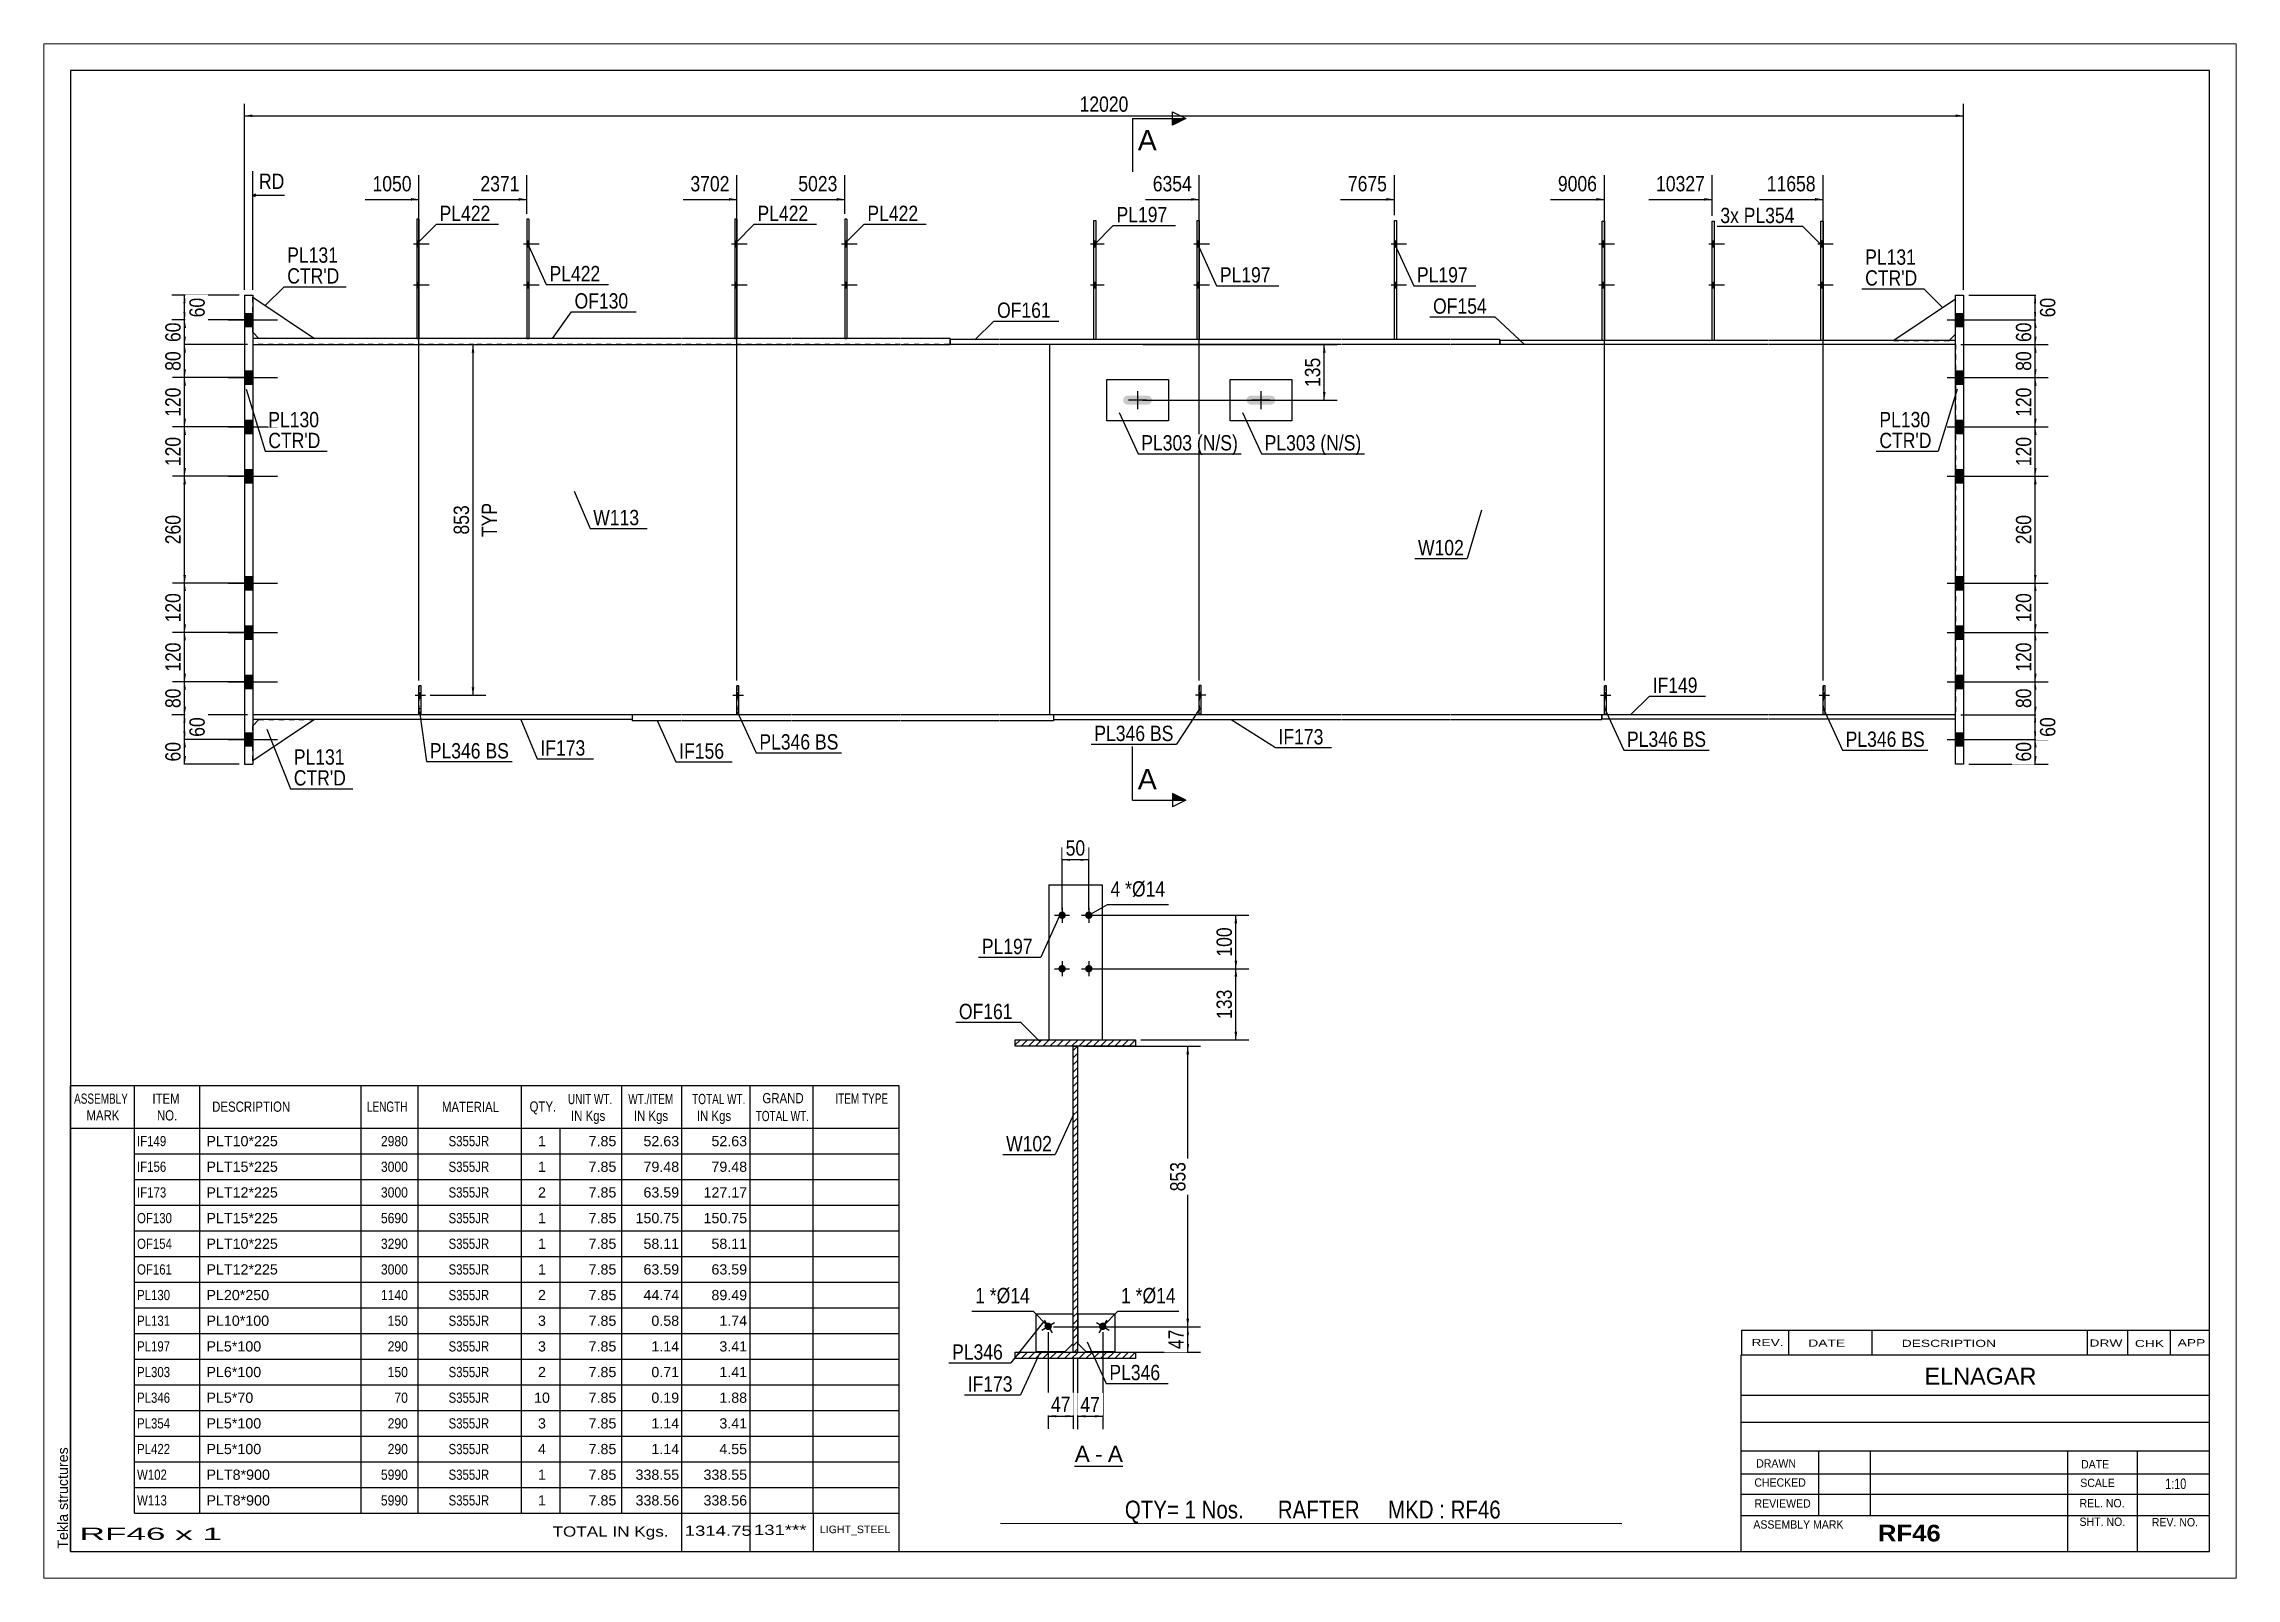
# Paper-space layout 'Layout1' of a CAD drawing. Header units: millimetres. Extents: x 0 to 410, y 0 to 287.
# The model-space entities are those that its viewports show. They can reach past a viewport. Long polylines and large blocks are cut down to what shows.
import ezdxf

# ---------------------------------------------------------------- set-up
doc = ezdxf.new("R2010")
doc.units = ezdxf.units.MM
doc.linetypes.add('DXK_LINE_DOT1', pattern=[1.8814, 0.9407, -0.9407])
doc.linetypes.add('DXK_LINE_DOT2', pattern=[3.9198, 1.9599, -1.9599])
doc.layers.add('Viewport layer', color=7, linetype='Continuous', plot=False)
doc.styles.add('Arial', font='ARIAL.TTF', dxfattribs={"height": 0.2})
doc.styles.add('Arial Bold', font='ARIALBD.TTF', dxfattribs={"height": 0.2})
doc.styles.add('Arial Narrow', font='ARIALN.TTF', dxfattribs={"height": 0.2})

# ---------------------------------------------------------------- blocks, each defined once
blk = doc.blocks.new('Unknown-623473245-1210')
at = {"color": 5, "linetype": 'Continuous'}
for p, q in [((405, 282), (5, 282)), ((5, 282), (5, 5)), ((405, 5), (405, 282)), ((5, 5), (405, 5))]:
    blk.add_line(p, q, dxfattribs=at)
at = {"color": 174, "linetype": 'Continuous', "style": 'Arial'}
blk.add_text('Tekla structures', height=1.9102, rotation=90, dxfattribs=at).set_placement((4.5, 5.5))
blk = doc.blocks.new('Unknown-623473245-15 - 1231')
at = {"color": 7, "linetype": 'Continuous'}
blk.add_line((192.78, 20.95), (201.81, 20.95), dxfattribs=at)
at = {"color": 0, "linetype": 'Continuous'}
blk.add_wipeout([(195.63, 21.7), (195.63, 24.9), (192.78, 24.9), (192.78, 21.7)], dxfattribs=at)
blk.add_wipeout([(198.01, 21.7), (198.01, 24.9), (196.59, 24.9), (196.59, 21.7)], dxfattribs=at)
at = {"color": 96, "linetype": 'Continuous', "style": 'Arial'}
blk.add_text('A', height=3.06, dxfattribs=at).set_placement((192.78, 21.7))
at = {"color": 0, "linetype": 'Continuous'}
blk.add_wipeout([(201.81, 21.7), (201.81, 24.9), (198.97, 24.9), (198.97, 21.7)], dxfattribs=at)
at = {"color": 96, "linetype": 'Continuous', "style": 'Arial'}
for s, p in [('A', (198.97, 21.7)), ('-', (196.59, 21.7))]:
    blk.add_text(s, height=3.06, dxfattribs=at).set_placement(p)
blk = doc.blocks.new('Part-623473245-1569 - 1518')
at = {"color": 2, "linetype": 'Continuous'}
for p, q in [((59.83, 231.9), (39.06, 231.9)), ((39.06, 230.74), (59.83, 230.74)), ((80.39, 231.9), (59.93, 231.9)), ((59.93, 230.74), (80.39, 230.74)), ((100.72, 231.9), (80.49, 231.9)), ((80.49, 230.74), (100.72, 230.74)), ((119.28, 231.9), (100.82, 231.9)), ((100.82, 230.74), (119.28, 230.74)), ((139.84, 231.9), (119.38, 231.9)), ((119.38, 230.74), (139.84, 230.74)), ((160.17, 231.9), (139.94, 231.9)), ((139.94, 230.74), (160.17, 230.74)), ((169.5, 231.9), (160.27, 231.9)), ((160.27, 230.74), (169.5, 230.74)), ((169.5, 231.9), (169.5, 230.74))]:
    blk.add_line(p, q, dxfattribs=at)
at = {"color": 7, "linetype": 'DXK_LINE_DOT1'}
blk.add_line((39.06, 231.9), (39.06, 230.74), dxfattribs=at)
blk = doc.blocks.new('Bolt-623473245-1665 - 1518')
at = {"linetype": 'Continuous'}
for points in [[(37.52, 236.59), (37.52, 234.13), (39.06, 234.13), (39.06, 236.59)], [(37.52, 236.59), (37.52, 234.13), (39.06, 234.13), (39.06, 236.59)], [(37.52, 225.82), (37.52, 223.36), (39.06, 223.36), (39.06, 225.82)], [(37.52, 225.82), (37.52, 223.36), (39.06, 223.36), (39.06, 225.82)], [(37.52, 216.59), (37.52, 214.13), (39.06, 214.13), (39.06, 216.59)], [(37.52, 216.59), (37.52, 214.13), (39.06, 214.13), (39.06, 216.59)], [(37.52, 207.36), (37.52, 204.9), (39.06, 204.9), (39.06, 207.36)], [(37.52, 207.36), (37.52, 204.9), (39.06, 204.9), (39.06, 207.36)], [(37.52, 187.36), (37.52, 184.9), (39.06, 184.9), (39.06, 187.36)], [(37.52, 187.36), (37.52, 184.9), (39.06, 184.9), (39.06, 187.36)], [(37.52, 178.13), (37.52, 175.67), (39.06, 175.67), (39.06, 178.13)], [(37.52, 178.13), (37.52, 175.67), (39.06, 175.67), (39.06, 178.13)], [(37.52, 168.9), (37.52, 166.44), (39.06, 166.44), (39.06, 168.9)], [(37.52, 168.9), (37.52, 166.44), (39.06, 166.44), (39.06, 168.9)], [(37.52, 158.13), (37.52, 155.67), (39.06, 155.67), (39.06, 158.13)], [(37.52, 158.13), (37.52, 155.67), (39.06, 155.67), (39.06, 158.13)]]:
    blk.add_hatch(color=3, dxfattribs=at).paths.add_polyline_path(points)
at = {"color": 3, "linetype": 'Continuous'}
for p, q in [((34.46, 235.36), (43.67, 235.36)), ((34.46, 235.36), (43.67, 235.36)), ((37.52, 236.59), (39.06, 236.59)), ((37.52, 236.59), (39.06, 236.59)), ((37.52, 234.13), (39.06, 234.13)), ((37.52, 234.13), (39.06, 234.13)), ((37.52, 225.82), (39.06, 225.82)), ((37.52, 225.82), (39.06, 225.82)), ((34.46, 224.59), (43.67, 224.59)), ((34.46, 224.59), (43.67, 224.59)), ((37.52, 223.36), (39.06, 223.36)), ((37.52, 223.36), (39.06, 223.36)), ((34.46, 215.36), (43.67, 215.36)), ((34.46, 215.36), (43.67, 215.36)), ((37.52, 216.59), (39.06, 216.59)), ((37.52, 216.59), (39.06, 216.59)), ((37.52, 214.13), (39.06, 214.13)), ((37.52, 214.13), (39.06, 214.13)), ((34.46, 206.13), (43.67, 206.13)), ((34.46, 206.13), (43.67, 206.13)), ((37.52, 207.36), (39.06, 207.36)), ((37.52, 207.36), (39.06, 207.36)), ((37.52, 204.9), (39.06, 204.9)), ((37.52, 204.9), (39.06, 204.9)), ((34.46, 186.13), (43.67, 186.13)), ((34.46, 186.13), (43.67, 186.13)), ((37.52, 187.36), (39.06, 187.36)), ((37.52, 187.36), (39.06, 187.36)), ((37.52, 184.9), (39.06, 184.9)), ((37.52, 184.9), (39.06, 184.9)), ((34.46, 176.9), (43.67, 176.9)), ((34.46, 176.9), (43.67, 176.9)), ((37.52, 178.13), (39.06, 178.13)), ((37.52, 178.13), (39.06, 178.13)), ((37.52, 175.67), (39.06, 175.67)), ((37.52, 175.67), (39.06, 175.67)), ((37.52, 168.9), (39.06, 168.9)), ((37.52, 168.9), (39.06, 168.9)), ((34.46, 167.67), (43.67, 167.67)), ((34.46, 167.67), (43.67, 167.67)), ((37.52, 166.44), (39.06, 166.44)), ((37.52, 166.44), (39.06, 166.44)), ((34.46, 156.9), (43.67, 156.9)), ((34.46, 156.9), (43.67, 156.9)), ((37.52, 158.13), (39.06, 158.13)), ((37.52, 158.13), (39.06, 158.13)), ((37.52, 155.67), (39.06, 155.67)), ((37.52, 155.67), (39.06, 155.67))]:
    blk.add_line(p, q, dxfattribs=at)
blk = doc.blocks.new('Bolt-623473245-1666 - 1518')
at = {"linetype": 'Continuous'}
blk.add_hatch(color=3, dxfattribs=at).paths.add_polyline_path([(225.18, 220.96), (224.99, 220.68), (224.93, 220.36), (224.99, 220.04), (225.18, 219.76), (225.45, 219.58), (225.77, 219.51), (229.47, 219.51), (229.79, 219.58), (230.07, 219.76), (230.25, 220.04), (230.31, 220.36), (230.25, 220.68), (230.07, 220.96), (229.79, 221.14), (229.47, 221.21), (225.77, 221.21), (225.45, 221.14)])
at = {"color": 3, "linetype": 'Continuous'}
for p, q in [((227.62, 222.05), (227.62, 218.67)), ((229.31, 220.36), (225.93, 220.36))]:
    blk.add_line(p, q, dxfattribs=at)
blk = doc.blocks.new('Part-623473245-1542 - 1518')
at = {"color": 2, "linetype": 'Continuous'}
for p, q in [((281.51, 231.51), (272.28, 231.51)), ((272.28, 230.74), (272.28, 231.51)), ((281.51, 230.74), (272.28, 230.74)), ((302.07, 231.51), (281.61, 231.51)), ((302.07, 230.74), (281.61, 230.74)), ((322.41, 231.51), (302.17, 231.51)), ((322.41, 230.74), (302.17, 230.74)), ((357.49, 231.51), (322.51, 231.51)), ((357.49, 230.74), (322.51, 230.74))]:
    blk.add_line(p, q, dxfattribs=at)
at = {"color": 7, "linetype": 'DXK_LINE_DOT1'}
blk.add_line((357.49, 230.74), (357.49, 231.51), dxfattribs=at)
blk = doc.blocks.new('Part-623473245-4823 - 1518')
at = {"color": 2, "linetype": 'Continuous'}
for p, q in [((90.72, 254.21), (90.33, 254.21)), ((90.33, 254.21), (90.33, 231.9)), ((90.72, 254.21), (90.72, 231.9))]:
    blk.add_line(p, q, dxfattribs=at)
at = {"color": 7, "linetype": 'DXK_LINE_DOT1'}
blk.add_line((90.33, 231.9), (90.72, 231.9), dxfattribs=at)
blk = doc.blocks.new('Part-623473245-4847 - 1518')
at = {"color": 2, "linetype": 'Continuous'}
for p, q in [((312.02, 231.51), (312.02, 253.82)), ((312.02, 253.82), (312.41, 253.82)), ((312.41, 253.82), (312.41, 231.51))]:
    blk.add_line(p, q, dxfattribs=at)
at = {"color": 7, "linetype": 'DXK_LINE_DOT1'}
blk.add_line((312.41, 231.51), (312.02, 231.51), dxfattribs=at)
blk = doc.blocks.new('Part-623473245-1996 - 1518')
at = {"color": 2, "linetype": 'Continuous'}
for p, q in [((119.28, 161.51), (110.05, 161.51)), ((110.05, 161.51), (110.05, 160.36)), ((119.28, 160.36), (110.05, 160.36)), ((139.84, 161.51), (119.38, 161.51)), ((139.84, 160.36), (119.38, 160.36)), ((160.17, 161.51), (139.94, 161.51)), ((160.17, 160.36), (139.94, 160.36)), ((178.73, 161.51), (160.27, 161.51)), ((178.73, 160.36), (160.27, 160.36)), ((188.83, 161.51), (178.83, 161.51)), ((188.83, 160.36), (178.83, 160.36)), ((188.83, 161.51), (188.83, 160.36))]:
    blk.add_line(p, q, dxfattribs=at)
blk = doc.blocks.new('Part-623473245-1547 - 1518')
at = {"color": 2, "linetype": 'Continuous'}
for p, q in [((178.73, 231.67), (169.5, 231.67)), ((169.5, 230.74), (169.5, 231.67)), ((178.73, 230.74), (169.5, 230.74)), ((242.62, 231.67), (178.83, 231.67)), ((242.62, 230.74), (178.83, 230.74)), ((262.95, 231.67), (242.72, 231.67)), ((262.95, 230.74), (242.72, 230.74)), ((272.28, 231.67), (263.05, 231.67)), ((272.28, 230.74), (263.05, 230.74)), ((272.28, 231.67), (272.28, 230.74))]:
    blk.add_line(p, q, dxfattribs=at)
blk = doc.blocks.new('Part-623473245-4849 - 1518')
at = {"color": 2, "linetype": 'Continuous'}
for p, q in [((332.74, 161.54), (332.74, 166.92)), ((333.12, 166.92), (332.74, 166.92)), ((333.12, 161.54), (333.12, 166.92)), ((333.12, 161.54), (332.74, 161.54))]:
    blk.add_line(p, q, dxfattribs=at)
at = {"color": 7, "linetype": 'DXK_LINE_DOT1'}
blk.add_line((332.74, 162.69), (333.12, 162.69), dxfattribs=at)
blk = doc.blocks.new('Part-623473245-1591 - 1518')
at = {"color": 7, "linetype": 'DXK_LINE_DOT1'}
for p, q in [((59.83, 230.74), (39.06, 230.74)), ((39.06, 230.74), (39.06, 161.51)), ((80.39, 230.74), (59.93, 230.74)), ((100.72, 230.74), (80.49, 230.74)), ((119.28, 230.74), (100.82, 230.74)), ((139.84, 230.74), (119.38, 230.74)), ((160.17, 230.74), (139.94, 230.74)), ((178.73, 230.74), (160.27, 230.74)), ((188.07, 230.74), (178.83, 230.74)), ((59.83, 161.51), (39.06, 161.51)), ((80.39, 161.51), (59.93, 161.51)), ((100.72, 161.51), (80.49, 161.51)), ((119.28, 161.51), (100.82, 161.51)), ((139.84, 161.51), (119.38, 161.51)), ((160.17, 161.51), (139.94, 161.51)), ((178.73, 161.51), (160.27, 161.51)), ((188.07, 161.51), (178.83, 161.51))]:
    blk.add_line(p, q, dxfattribs=at)
at = {"color": 2, "linetype": 'Continuous'}
blk.add_line((188.07, 230.74), (188.07, 161.51), dxfattribs=at)
blk = doc.blocks.new('Part-623473245-1862 - 1518')
at = {"color": 2, "linetype": 'Continuous'}
for p, q in [((221.85, 216.51), (221.85, 224.21)), ((221.85, 224.21), (233.39, 224.21)), ((233.39, 224.21), (233.39, 216.51)), ((233.39, 216.51), (221.85, 216.51))]:
    blk.add_line(p, q, dxfattribs=at)
blk = doc.blocks.new('Part-623473245-1613 - 1518')
at = {"color": 2, "linetype": 'Continuous'}
for p, q in [((291.36, 161.51), (291.36, 160.74)), ((302.07, 161.51), (291.36, 161.51)), ((291.36, 160.74), (302.07, 160.74)), ((322.41, 161.51), (302.17, 161.51)), ((302.17, 160.74), (322.41, 160.74)), ((357.49, 161.51), (322.51, 161.51)), ((322.51, 160.74), (357.49, 160.74))]:
    blk.add_line(p, q, dxfattribs=at)
at = {"color": 7, "linetype": 'DXK_LINE_DOT1'}
blk.add_line((357.49, 160.74), (357.49, 161.51), dxfattribs=at)
blk = doc.blocks.new('Part-623473245-4844 - 1518')
at = {"color": 7, "linetype": 'DXK_LINE_DOT1'}
for p, q in [((291.84, 166.92), (291.84, 161.54)), ((292.23, 166.92), (291.84, 166.92)), ((292.23, 161.54), (292.23, 166.92)), ((291.84, 161.54), (292.23, 161.54))]:
    blk.add_line(p, q, dxfattribs=at)
blk = doc.blocks.new('Bolt-623473245-1664 - 1518')
at = {"linetype": 'Continuous'}
for points in [[(357.49, 236.59), (357.49, 234.13), (359.03, 234.13), (359.03, 236.59)], [(357.49, 236.59), (357.49, 234.13), (359.03, 234.13), (359.03, 236.59)], [(357.49, 225.82), (357.49, 223.36), (359.03, 223.36), (359.03, 225.82)], [(357.49, 225.82), (357.49, 223.36), (359.03, 223.36), (359.03, 225.82)], [(357.49, 216.59), (357.49, 214.13), (359.03, 214.13), (359.03, 216.59)], [(357.49, 216.59), (357.49, 214.13), (359.03, 214.13), (359.03, 216.59)], [(357.49, 207.36), (357.49, 204.9), (359.03, 204.9), (359.03, 207.36)], [(357.49, 207.36), (357.49, 204.9), (359.03, 204.9), (359.03, 207.36)], [(357.49, 187.36), (357.49, 184.9), (359.03, 184.9), (359.03, 187.36)], [(357.49, 187.36), (357.49, 184.9), (359.03, 184.9), (359.03, 187.36)], [(357.49, 178.13), (357.49, 175.67), (359.03, 175.67), (359.03, 178.13)], [(357.49, 178.13), (357.49, 175.67), (359.03, 175.67), (359.03, 178.13)], [(357.49, 168.9), (357.49, 166.44), (359.03, 166.44), (359.03, 168.9)], [(357.49, 168.9), (357.49, 166.44), (359.03, 166.44), (359.03, 168.9)], [(357.49, 158.13), (357.49, 155.67), (359.03, 155.67), (359.03, 158.13)], [(357.49, 158.13), (357.49, 155.67), (359.03, 155.67), (359.03, 158.13)]]:
    blk.add_hatch(color=3, dxfattribs=at).paths.add_polyline_path(points)
at = {"color": 3, "linetype": 'Continuous'}
for p, q in [((355.97, 235.36), (365.18, 235.36)), ((355.97, 235.36), (365.18, 235.36)), ((357.49, 236.59), (359.03, 236.59)), ((357.49, 236.59), (359.03, 236.59)), ((357.49, 234.13), (359.03, 234.13)), ((357.49, 234.13), (359.03, 234.13)), ((357.49, 225.82), (359.03, 225.82)), ((357.49, 225.82), (359.03, 225.82)), ((355.97, 224.59), (365.18, 224.59)), ((355.97, 224.59), (365.18, 224.59)), ((357.49, 223.36), (359.03, 223.36)), ((357.49, 223.36), (359.03, 223.36)), ((355.97, 215.36), (365.18, 215.36)), ((355.97, 215.36), (365.18, 215.36)), ((357.49, 216.59), (359.03, 216.59)), ((357.49, 216.59), (359.03, 216.59)), ((357.49, 214.13), (359.03, 214.13)), ((357.49, 214.13), (359.03, 214.13)), ((355.97, 206.13), (365.18, 206.13)), ((355.97, 206.13), (365.18, 206.13)), ((357.49, 207.36), (359.03, 207.36)), ((357.49, 207.36), (359.03, 207.36)), ((357.49, 204.9), (359.03, 204.9)), ((357.49, 204.9), (359.03, 204.9)), ((355.97, 186.13), (365.18, 186.13)), ((355.97, 186.13), (365.18, 186.13)), ((357.49, 187.36), (359.03, 187.36)), ((357.49, 187.36), (359.03, 187.36)), ((357.49, 184.9), (359.03, 184.9)), ((357.49, 184.9), (359.03, 184.9)), ((355.97, 176.9), (365.18, 176.9)), ((355.97, 176.9), (365.18, 176.9)), ((357.49, 178.13), (359.03, 178.13)), ((357.49, 178.13), (359.03, 178.13)), ((357.49, 175.67), (359.03, 175.67)), ((357.49, 175.67), (359.03, 175.67)), ((357.49, 168.9), (359.03, 168.9)), ((357.49, 168.9), (359.03, 168.9)), ((355.97, 167.67), (365.18, 167.67)), ((355.97, 167.67), (365.18, 167.67)), ((357.49, 166.44), (359.03, 166.44)), ((357.49, 166.44), (359.03, 166.44)), ((355.97, 156.9), (365.18, 156.9)), ((355.97, 156.9), (365.18, 156.9)), ((357.49, 158.13), (359.03, 158.13)), ((357.49, 158.13), (359.03, 158.13)), ((357.49, 155.67), (359.03, 155.67)), ((357.49, 155.67), (359.03, 155.67))]:
    blk.add_line(p, q, dxfattribs=at)
blk = doc.blocks.new('Bolt-623473245-1667 - 1518')
at = {"linetype": 'Continuous'}
blk.add_hatch(color=3, dxfattribs=at).paths.add_polyline_path([(202.1, 220.96), (201.92, 220.68), (201.85, 220.36), (201.92, 220.04), (202.1, 219.76), (202.37, 219.58), (202.7, 219.51), (206.39, 219.51), (206.71, 219.58), (206.99, 219.76), (207.17, 220.04), (207.24, 220.36), (207.17, 220.68), (206.99, 220.96), (206.71, 221.14), (206.39, 221.21), (202.7, 221.21), (202.37, 221.14)])
at = {"color": 3, "linetype": 'Continuous'}
for p, q in [((204.54, 222.05), (204.54, 218.67)), ((206.24, 220.36), (202.85, 220.36))]:
    blk.add_line(p, q, dxfattribs=at)
blk = doc.blocks.new('Bolt-623473245-4856 - 1518')
at = {"linetype": 'Continuous'}
for points in [[(70.16, 249.05), (70.16, 250.13), (69.77, 250.13), (69.77, 249.05)], [(70.16, 249.05), (70.16, 250.13), (69.77, 250.13), (69.77, 249.05)], [(70.16, 241.36), (70.16, 242.44), (69.77, 242.44), (69.77, 241.36)], [(70.16, 241.36), (70.16, 242.44), (69.77, 242.44), (69.77, 241.36)]]:
    blk.add_hatch(color=3, dxfattribs=at).paths.add_polyline_path(points)
at = {"color": 3, "linetype": 'Continuous'}
for p, q in [((69.77, 250.13), (70.16, 250.13)), ((69.77, 250.13), (70.16, 250.13)), ((69.16, 249.59), (72.08, 249.59)), ((69.16, 249.59), (72.08, 249.59)), ((69.77, 249.05), (70.16, 249.05)), ((69.77, 249.05), (70.16, 249.05)), ((69.77, 242.44), (70.16, 242.44)), ((69.77, 242.44), (70.16, 242.44)), ((69.16, 241.9), (72.08, 241.9)), ((69.16, 241.9), (72.08, 241.9)), ((69.77, 241.36), (70.16, 241.36)), ((69.77, 241.36), (70.16, 241.36))]:
    blk.add_line(p, q, dxfattribs=at)
blk = doc.blocks.new('Part-623473245-4852 - 1518')
at = {"color": 7, "linetype": 'DXK_LINE_DOT1'}
for p, q in [((332.74, 166.92), (332.74, 161.54)), ((333.12, 166.92), (332.74, 166.92)), ((333.12, 161.54), (333.12, 166.92)), ((332.74, 161.54), (333.12, 161.54))]:
    blk.add_line(p, q, dxfattribs=at)
blk = doc.blocks.new('Part-623473245-1672 - 1518')
at = {"color": 2, "linetype": 'Continuous'}
blk.add_line((188.07, 230.74), (188.07, 161.51), dxfattribs=at)
at = {"color": 7, "linetype": 'DXK_LINE_DOT1'}
for p, q in [((242.62, 230.74), (188.07, 230.74)), ((262.95, 230.74), (242.72, 230.74)), ((281.51, 230.74), (263.05, 230.74)), ((302.07, 230.74), (281.61, 230.74)), ((322.41, 230.74), (302.17, 230.74)), ((357.49, 230.74), (322.51, 230.74)), ((357.49, 230.74), (357.49, 161.51)), ((242.62, 161.51), (188.07, 161.51)), ((262.95, 161.51), (242.72, 161.51)), ((281.51, 161.51), (263.05, 161.51)), ((302.07, 161.51), (281.61, 161.51)), ((322.41, 161.51), (302.17, 161.51)), ((357.49, 161.51), (322.51, 161.51))]:
    blk.add_line(p, q, dxfattribs=at)
blk = doc.blocks.new('Part-623473245-4832 - 1518')
at = {"color": 2, "linetype": 'Continuous'}
for p, q in [((215.7, 231.67), (215.7, 253.97)), ((215.7, 253.97), (216.08, 253.97)), ((216.08, 253.97), (216.08, 231.67))]:
    blk.add_line(p, q, dxfattribs=at)
at = {"color": 7, "linetype": 'DXK_LINE_DOT1'}
blk.add_line((216.08, 231.67), (215.7, 231.67), dxfattribs=at)
blk = doc.blocks.new('Part-623473245-1867 - 1518')
at = {"color": 2, "linetype": 'Continuous'}
for p, q in [((198.77, 216.51), (198.77, 224.21)), ((198.77, 224.21), (210.31, 224.21)), ((210.31, 224.21), (210.31, 216.51)), ((210.31, 216.51), (198.77, 216.51))]:
    blk.add_line(p, q, dxfattribs=at)
blk = doc.blocks.new('Bolt-623473245-4863 - 1518')
at = {"linetype": 'Continuous'}
for points in [[(90.72, 249.05), (90.72, 250.13), (90.33, 250.13), (90.33, 249.05)], [(90.72, 249.05), (90.72, 250.13), (90.33, 250.13), (90.33, 249.05)], [(90.72, 241.36), (90.72, 242.44), (90.33, 242.44), (90.33, 241.36)], [(90.72, 241.36), (90.72, 242.44), (90.33, 242.44), (90.33, 241.36)]]:
    blk.add_hatch(color=3, dxfattribs=at).paths.add_polyline_path(points)
at = {"color": 3, "linetype": 'Continuous'}
for p, q in [((90.33, 250.13), (90.72, 250.13)), ((90.33, 250.13), (90.72, 250.13)), ((89.72, 249.59), (92.64, 249.59)), ((89.72, 249.59), (92.64, 249.59)), ((90.33, 249.05), (90.72, 249.05)), ((90.33, 249.05), (90.72, 249.05)), ((90.33, 242.44), (90.72, 242.44)), ((90.33, 242.44), (90.72, 242.44)), ((89.72, 241.9), (92.64, 241.9)), ((89.72, 241.9), (92.64, 241.9)), ((90.33, 241.36), (90.72, 241.36)), ((90.33, 241.36), (90.72, 241.36))]:
    blk.add_line(p, q, dxfattribs=at)
blk = doc.blocks.new('Part-623473245-1920 - 1518')
at = {"color": 2, "linetype": 'Continuous'}
for p, q in [((357.49, 239.21), (345.95, 231.51)), ((356.34, 231.51), (357.49, 232.67))]:
    blk.add_line(p, q, dxfattribs=at)
at = {"color": 7, "linetype": 'DXK_LINE_DOT1'}
for p, q in [((357.49, 232.67), (357.49, 239.21)), ((345.95, 231.51), (356.34, 231.51))]:
    blk.add_line(p, q, dxfattribs=at)
blk = doc.blocks.new('Bolt-623473245-4857 - 1518')
at = {"linetype": 'Continuous'}
blk.add_hatch(color=3, dxfattribs=at).paths.add_polyline_path([(70.54, 164.61), (70.54, 165.69), (70.16, 165.69), (70.16, 164.61)])
at = {"color": 3, "linetype": 'Continuous'}
for p, q in [((69.54, 165.15), (70.54, 165.15)), ((70.16, 165.69), (70.54, 165.69)), ((70.16, 164.61), (70.54, 164.61))]:
    blk.add_line(p, q, dxfattribs=at)
blk = doc.blocks.new('Part-623473245-1954 - 1518')
at = {"color": 2, "linetype": 'Continuous'}
for p, q in [((357.49, 152.28), (357.49, 239.97)), ((357.49, 239.97), (359.03, 239.97)), ((359.03, 239.97), (359.03, 152.28)), ((359.03, 152.28), (357.49, 152.28))]:
    blk.add_line(p, q, dxfattribs=at)
blk = doc.blocks.new('Part-623473245-4824 - 1518')
at = {"color": 2, "linetype": 'Continuous'}
for p, q in [((129.61, 254.21), (129.23, 254.21)), ((129.23, 254.21), (129.23, 231.9)), ((129.61, 254.21), (129.61, 231.9))]:
    blk.add_line(p, q, dxfattribs=at)
at = {"color": 7, "linetype": 'DXK_LINE_DOT1'}
blk.add_line((129.23, 231.9), (129.61, 231.9), dxfattribs=at)
blk = doc.blocks.new('Part-623473245-4836 - 1518')
at = {"color": 7, "linetype": 'DXK_LINE_DOT1'}
for p, q in [((216.08, 166.97), (216.08, 161.59)), ((216.47, 166.97), (216.08, 166.97)), ((216.47, 161.59), (216.47, 166.97)), ((216.08, 161.59), (216.47, 161.59))]:
    blk.add_line(p, q, dxfattribs=at)
blk = doc.blocks.new('Part-623473245-1959 - 1518')
at = {"color": 2, "linetype": 'Continuous'}
for p, q in [((50.6, 160.59), (39.06, 152.9)), ((39.06, 159.44), (40.21, 160.59))]:
    blk.add_line(p, q, dxfattribs=at)
at = {"color": 7, "linetype": 'DXK_LINE_DOT1'}
for p, q in [((40.21, 160.59), (50.6, 160.59)), ((39.06, 152.9), (39.06, 159.44))]:
    blk.add_line(p, q, dxfattribs=at)
blk = doc.blocks.new('Part-623473245-1964 - 1518')
at = {"color": 2, "linetype": 'Continuous'}
for p, q in [((39.06, 239.59), (50.6, 231.9)), ((40.21, 231.9), (39.06, 233.05))]:
    blk.add_line(p, q, dxfattribs=at)
at = {"color": 7, "linetype": 'DXK_LINE_DOT1'}
for p, q in [((39.06, 233.05), (39.06, 239.59)), ((50.6, 231.9), (40.21, 231.9))]:
    blk.add_line(p, q, dxfattribs=at)
blk = doc.blocks.new('Bolt-623473245-4864 - 1518')
at = {"linetype": 'Continuous'}
for points in [[(129.61, 249.05), (129.61, 250.13), (129.23, 250.13), (129.23, 249.05)], [(129.61, 249.05), (129.61, 250.13), (129.23, 250.13), (129.23, 249.05)], [(129.61, 241.36), (129.61, 242.44), (129.23, 242.44), (129.23, 241.36)], [(129.61, 241.36), (129.61, 242.44), (129.23, 242.44), (129.23, 241.36)]]:
    blk.add_hatch(color=3, dxfattribs=at).paths.add_polyline_path(points)
at = {"color": 3, "linetype": 'Continuous'}
for p, q in [((129.23, 250.13), (129.61, 250.13)), ((129.23, 250.13), (129.61, 250.13)), ((128.61, 249.59), (131.53, 249.59)), ((128.61, 249.59), (131.53, 249.59)), ((129.23, 249.05), (129.61, 249.05)), ((129.23, 249.05), (129.61, 249.05)), ((129.23, 242.44), (129.61, 242.44)), ((129.23, 242.44), (129.61, 242.44)), ((128.61, 241.9), (131.53, 241.9)), ((128.61, 241.9), (131.53, 241.9)), ((129.23, 241.36), (129.61, 241.36)), ((129.23, 241.36), (129.61, 241.36))]:
    blk.add_line(p, q, dxfattribs=at)
blk = doc.blocks.new('Part-623473245-4815 - 1518')
at = {"color": 2, "linetype": 'Continuous'}
for p, q in [((196.37, 231.67), (196.37, 253.97)), ((196.37, 253.97), (196.75, 253.97)), ((196.75, 253.97), (196.75, 231.67))]:
    blk.add_line(p, q, dxfattribs=at)
at = {"color": 7, "linetype": 'DXK_LINE_DOT1'}
blk.add_line((196.75, 231.67), (196.37, 231.67), dxfattribs=at)
blk = doc.blocks.new('Part-623473245-1969 - 1518')
at = {"color": 2, "linetype": 'Continuous'}
for p, q in [((37.52, 239.97), (39.06, 239.97)), ((37.52, 239.97), (37.52, 152.28)), ((39.06, 239.97), (39.06, 152.28)), ((37.52, 152.28), (39.06, 152.28))]:
    blk.add_line(p, q, dxfattribs=at)
blk = doc.blocks.new('Part-623473245-4817 - 1518')
at = {"color": 2, "linetype": 'Continuous'}
for p, q in [((70.16, 161.54), (70.16, 166.92)), ((70.54, 166.92), (70.16, 166.92)), ((70.54, 161.54), (70.54, 166.92)), ((70.16, 161.54), (70.54, 161.54))]:
    blk.add_line(p, q, dxfattribs=at)
at = {"color": 7, "linetype": 'DXK_LINE_DOT1'}
blk.add_line((70.16, 162.69), (70.54, 162.69), dxfattribs=at)
blk = doc.blocks.new('Part-623473245-1974 - 1518')
at = {"color": 2, "linetype": 'Continuous'}
for p, q in [((59.83, 161.51), (39.06, 161.51)), ((59.83, 160.59), (39.06, 160.59)), ((80.39, 161.51), (59.93, 161.51)), ((80.39, 160.59), (59.93, 160.59)), ((100.72, 161.51), (80.49, 161.51)), ((100.72, 160.59), (80.49, 160.59)), ((110.05, 161.51), (100.82, 161.51)), ((110.05, 160.59), (100.82, 160.59)), ((110.05, 161.51), (110.05, 160.59))]:
    blk.add_line(p, q, dxfattribs=at)
at = {"color": 7, "linetype": 'DXK_LINE_DOT1'}
blk.add_line((39.06, 161.51), (39.06, 160.59), dxfattribs=at)
blk = doc.blocks.new('Part-623473245-2001 - 1518')
at = {"color": 2, "linetype": 'Continuous'}
for p, q in [((188.83, 161.51), (188.83, 160.59)), ((242.62, 161.51), (188.83, 161.51)), ((188.83, 160.59), (242.62, 160.59)), ((262.95, 161.51), (242.72, 161.51)), ((242.72, 160.59), (262.95, 160.59)), ((281.51, 161.51), (263.05, 161.51)), ((263.05, 160.59), (281.51, 160.59)), ((291.36, 161.51), (281.61, 161.51)), ((281.61, 160.59), (291.36, 160.59)), ((291.36, 160.59), (291.36, 161.51))]:
    blk.add_line(p, q, dxfattribs=at)
blk = doc.blocks.new('Part-623473245-4816 - 1518')
at = {"color": 2, "linetype": 'Continuous'}
for p, q in [((70.16, 254.21), (69.77, 254.21)), ((69.77, 254.21), (69.77, 231.9)), ((70.16, 254.21), (70.16, 231.9))]:
    blk.add_line(p, q, dxfattribs=at)
at = {"color": 7, "linetype": 'DXK_LINE_DOT1'}
blk.add_line((69.77, 231.9), (70.16, 231.9), dxfattribs=at)
blk = doc.blocks.new('Part-623473245-4820 - 1518')
at = {"color": 7, "linetype": 'DXK_LINE_DOT1'}
for p, q in [((70.16, 166.92), (70.16, 161.54)), ((70.54, 166.92), (70.16, 166.92)), ((70.54, 161.54), (70.54, 166.92)), ((70.16, 161.54), (70.54, 161.54))]:
    blk.add_line(p, q, dxfattribs=at)
blk = doc.blocks.new('Part-623473245-4825 - 1518')
at = {"color": 2, "linetype": 'Continuous'}
for p, q in [((129.61, 161.54), (129.61, 166.92)), ((130, 166.92), (129.61, 166.92)), ((130, 161.54), (130, 166.92)), ((129.61, 161.54), (130, 161.54))]:
    blk.add_line(p, q, dxfattribs=at)
at = {"color": 7, "linetype": 'DXK_LINE_DOT1'}
blk.add_line((129.61, 162.69), (130, 162.69), dxfattribs=at)
blk = doc.blocks.new('Part-623473245-4828 - 1518')
at = {"color": 7, "linetype": 'DXK_LINE_DOT1'}
for p, q in [((129.61, 166.92), (129.61, 161.54)), ((130, 166.92), (129.61, 166.92)), ((130, 161.54), (130, 166.92)), ((129.61, 161.54), (130, 161.54))]:
    blk.add_line(p, q, dxfattribs=at)
blk = doc.blocks.new('Part-623473245-4831 - 1518')
at = {"color": 2, "linetype": 'Continuous'}
for p, q in [((150.17, 254.21), (149.79, 254.21)), ((149.79, 254.21), (149.79, 231.9)), ((150.17, 254.21), (150.17, 231.9))]:
    blk.add_line(p, q, dxfattribs=at)
at = {"color": 7, "linetype": 'DXK_LINE_DOT1'}
blk.add_line((149.79, 231.9), (150.17, 231.9), dxfattribs=at)
blk = doc.blocks.new('Part-623473245-4833 - 1518')
at = {"color": 2, "linetype": 'Continuous'}
for p, q in [((216.08, 161.59), (216.08, 166.97)), ((216.47, 166.97), (216.08, 166.97)), ((216.47, 161.59), (216.47, 166.97)), ((216.47, 161.59), (216.08, 161.59))]:
    blk.add_line(p, q, dxfattribs=at)
at = {"color": 7, "linetype": 'DXK_LINE_DOT1'}
blk.add_line((216.08, 162.74), (216.47, 162.74), dxfattribs=at)
blk = doc.blocks.new('Bolt-623473245-4888 - 1518')
at = {"linetype": 'Continuous'}
for points in [[(332.74, 249.05), (332.74, 250.13), (332.35, 250.13), (332.35, 249.05)], [(332.74, 249.05), (332.74, 250.13), (332.35, 250.13), (332.35, 249.05)], [(332.74, 241.36), (332.74, 242.44), (332.35, 242.44), (332.35, 241.36)], [(332.74, 241.36), (332.74, 242.44), (332.35, 242.44), (332.35, 241.36)]]:
    blk.add_hatch(color=3, dxfattribs=at).paths.add_polyline_path(points)
at = {"color": 3, "linetype": 'Continuous'}
for p, q in [((332.35, 250.13), (332.74, 250.13)), ((332.35, 250.13), (332.74, 250.13)), ((331.74, 249.59), (334.66, 249.59)), ((331.74, 249.59), (334.66, 249.59)), ((332.35, 249.05), (332.74, 249.05)), ((332.35, 249.05), (332.74, 249.05)), ((332.35, 242.44), (332.74, 242.44)), ((332.35, 242.44), (332.74, 242.44)), ((331.74, 241.9), (334.66, 241.9)), ((331.74, 241.9), (334.66, 241.9)), ((332.35, 241.36), (332.74, 241.36)), ((332.35, 241.36), (332.74, 241.36))]:
    blk.add_line(p, q, dxfattribs=at)
blk = doc.blocks.new('Part-623473245-4839 - 1518')
at = {"color": 2, "linetype": 'Continuous'}
for p, q in [((252.57, 231.67), (252.57, 253.97)), ((252.57, 253.97), (252.95, 253.97)), ((252.95, 253.97), (252.95, 231.67))]:
    blk.add_line(p, q, dxfattribs=at)
at = {"color": 7, "linetype": 'DXK_LINE_DOT1'}
blk.add_line((252.95, 231.67), (252.57, 231.67), dxfattribs=at)
blk = doc.blocks.new('Part-623473245-4840 - 1518')
at = {"color": 2, "linetype": 'Continuous'}
for p, q in [((291.46, 231.51), (291.46, 253.82)), ((291.46, 253.82), (291.84, 253.82)), ((291.84, 253.82), (291.84, 231.51))]:
    blk.add_line(p, q, dxfattribs=at)
at = {"color": 7, "linetype": 'DXK_LINE_DOT1'}
blk.add_line((291.84, 231.51), (291.46, 231.51), dxfattribs=at)
blk = doc.blocks.new('Part-623473245-4841 - 1518')
at = {"color": 2, "linetype": 'Continuous'}
for p, q in [((291.84, 161.54), (291.84, 166.92)), ((292.23, 166.92), (291.84, 166.92)), ((292.23, 161.54), (292.23, 166.92)), ((292.23, 161.54), (291.84, 161.54))]:
    blk.add_line(p, q, dxfattribs=at)
at = {"color": 7, "linetype": 'DXK_LINE_DOT1'}
blk.add_line((291.84, 162.69), (292.23, 162.69), dxfattribs=at)
blk = doc.blocks.new('Part-623473245-4848 - 1518')
at = {"color": 2, "linetype": 'Continuous'}
for p, q in [((332.35, 231.51), (332.35, 253.82)), ((332.35, 253.82), (332.74, 253.82)), ((332.74, 253.82), (332.74, 231.51))]:
    blk.add_line(p, q, dxfattribs=at)
at = {"color": 7, "linetype": 'DXK_LINE_DOT1'}
blk.add_line((332.74, 231.51), (332.35, 231.51), dxfattribs=at)
blk = doc.blocks.new('Bolt-623473245-4855 - 1518')
at = {"linetype": 'Continuous'}
for points in [[(196.75, 249.05), (196.75, 250.13), (196.37, 250.13), (196.37, 249.05)], [(196.75, 249.05), (196.75, 250.13), (196.37, 250.13), (196.37, 249.05)], [(196.75, 241.36), (196.75, 242.44), (196.37, 242.44), (196.37, 241.36)], [(196.75, 241.36), (196.75, 242.44), (196.37, 242.44), (196.37, 241.36)]]:
    blk.add_hatch(color=3, dxfattribs=at).paths.add_polyline_path(points)
at = {"color": 3, "linetype": 'Continuous'}
for p, q in [((196.37, 250.13), (196.75, 250.13)), ((196.37, 250.13), (196.75, 250.13)), ((195.75, 249.59), (198.29, 249.59)), ((195.75, 249.59), (198.29, 249.59)), ((196.37, 249.05), (196.75, 249.05)), ((196.37, 249.05), (196.75, 249.05)), ((196.37, 242.44), (196.75, 242.44)), ((196.37, 242.44), (196.75, 242.44)), ((195.75, 241.9), (198.29, 241.9)), ((195.75, 241.9), (198.29, 241.9)), ((196.37, 241.36), (196.75, 241.36)), ((196.37, 241.36), (196.75, 241.36))]:
    blk.add_line(p, q, dxfattribs=at)
blk = doc.blocks.new('Bolt-623473245-4860 - 1518')
at = {"color": 3, "linetype": 'DXK_LINE_DOT2'}
for p, q in [((69.43, 165.15), (71.97, 165.15)), ((70.16, 165.69), (70.54, 165.69)), ((70.16, 164.61), (70.54, 164.61))]:
    blk.add_line(p, q, dxfattribs=at)
blk = doc.blocks.new('Bolt-623473245-4865 - 1518')
at = {"linetype": 'Continuous'}
blk.add_hatch(color=3, dxfattribs=at).paths.add_polyline_path([(130, 164.61), (130, 165.69), (129.61, 165.69), (129.61, 164.61)])
at = {"color": 3, "linetype": 'Continuous'}
for p, q in [((129, 165.15), (130, 165.15)), ((129.61, 165.69), (130, 165.69)), ((129.61, 164.61), (130, 164.61))]:
    blk.add_line(p, q, dxfattribs=at)
blk = doc.blocks.new('Bolt-623473245-4868 - 1518')
at = {"color": 3, "linetype": 'DXK_LINE_DOT2'}
for p, q in [((128.88, 165.15), (131.42, 165.15)), ((129.61, 165.69), (130, 165.69)), ((129.61, 164.61), (130, 164.61))]:
    blk.add_line(p, q, dxfattribs=at)
blk = doc.blocks.new('Bolt-623473245-4871 - 1518')
at = {"linetype": 'Continuous'}
for points in [[(150.17, 249.05), (150.17, 250.13), (149.79, 250.13), (149.79, 249.05)], [(150.17, 249.05), (150.17, 250.13), (149.79, 250.13), (149.79, 249.05)], [(150.17, 241.36), (150.17, 242.44), (149.79, 242.44), (149.79, 241.36)], [(150.17, 241.36), (150.17, 242.44), (149.79, 242.44), (149.79, 241.36)]]:
    blk.add_hatch(color=3, dxfattribs=at).paths.add_polyline_path(points)
at = {"color": 3, "linetype": 'Continuous'}
for p, q in [((149.79, 250.13), (150.17, 250.13)), ((149.79, 250.13), (150.17, 250.13)), ((149.17, 249.59), (152.1, 249.59)), ((149.17, 249.59), (152.1, 249.59)), ((149.79, 249.05), (150.17, 249.05)), ((149.79, 249.05), (150.17, 249.05)), ((149.79, 242.44), (150.17, 242.44)), ((149.79, 242.44), (150.17, 242.44)), ((149.17, 241.9), (152.1, 241.9)), ((149.17, 241.9), (152.1, 241.9)), ((149.79, 241.36), (150.17, 241.36)), ((149.79, 241.36), (150.17, 241.36))]:
    blk.add_line(p, q, dxfattribs=at)
blk = doc.blocks.new('Bolt-623473245-4872 - 1518')
at = {"linetype": 'Continuous'}
for points in [[(216.08, 249.05), (216.08, 250.13), (215.7, 250.13), (215.7, 249.05)], [(216.08, 249.05), (216.08, 250.13), (215.7, 250.13), (215.7, 249.05)], [(216.08, 241.36), (216.08, 242.44), (215.7, 242.44), (215.7, 241.36)], [(216.08, 241.36), (216.08, 242.44), (215.7, 242.44), (215.7, 241.36)]]:
    blk.add_hatch(color=3, dxfattribs=at).paths.add_polyline_path(points)
at = {"color": 3, "linetype": 'Continuous'}
for p, q in [((215.7, 250.13), (216.08, 250.13)), ((215.7, 250.13), (216.08, 250.13)), ((215.08, 249.59), (218, 249.59)), ((215.08, 249.59), (218, 249.59)), ((215.7, 249.05), (216.08, 249.05)), ((215.7, 249.05), (216.08, 249.05)), ((215.7, 242.44), (216.08, 242.44)), ((215.7, 242.44), (216.08, 242.44)), ((215.08, 241.9), (218, 241.9)), ((215.08, 241.9), (218, 241.9)), ((215.7, 241.36), (216.08, 241.36)), ((215.7, 241.36), (216.08, 241.36))]:
    blk.add_line(p, q, dxfattribs=at)
blk = doc.blocks.new('Bolt-623473245-4873 - 1518')
at = {"linetype": 'Continuous'}
blk.add_hatch(color=3, dxfattribs=at).paths.add_polyline_path([(216.47, 164.67), (216.47, 165.74), (216.08, 165.74), (216.08, 164.67)])
at = {"color": 3, "linetype": 'Continuous'}
for p, q in [((215.47, 165.21), (216.47, 165.21)), ((216.08, 165.74), (216.47, 165.74)), ((216.08, 164.67), (216.47, 164.67))]:
    blk.add_line(p, q, dxfattribs=at)
blk = doc.blocks.new('Bolt-623473245-4876 - 1518')
at = {"color": 3, "linetype": 'DXK_LINE_DOT2'}
for p, q in [((215.35, 165.21), (217.89, 165.21)), ((216.08, 165.74), (216.47, 165.74)), ((216.08, 164.67), (216.47, 164.67))]:
    blk.add_line(p, q, dxfattribs=at)
blk = doc.blocks.new('Bolt-623473245-4879 - 1518')
at = {"linetype": 'Continuous'}
for points in [[(252.95, 249.05), (252.95, 250.13), (252.57, 250.13), (252.57, 249.05)], [(252.95, 249.05), (252.95, 250.13), (252.57, 250.13), (252.57, 249.05)], [(252.95, 241.36), (252.95, 242.44), (252.57, 242.44), (252.57, 241.36)], [(252.95, 241.36), (252.95, 242.44), (252.57, 242.44), (252.57, 241.36)]]:
    blk.add_hatch(color=3, dxfattribs=at).paths.add_polyline_path(points)
at = {"color": 3, "linetype": 'Continuous'}
for p, q in [((252.57, 250.13), (252.95, 250.13)), ((252.57, 250.13), (252.95, 250.13)), ((251.95, 249.59), (254.87, 249.59)), ((251.95, 249.59), (254.87, 249.59)), ((252.57, 249.05), (252.95, 249.05)), ((252.57, 249.05), (252.95, 249.05)), ((252.57, 242.44), (252.95, 242.44)), ((252.57, 242.44), (252.95, 242.44)), ((251.95, 241.9), (254.87, 241.9)), ((251.95, 241.9), (254.87, 241.9)), ((252.57, 241.36), (252.95, 241.36)), ((252.57, 241.36), (252.95, 241.36))]:
    blk.add_line(p, q, dxfattribs=at)
blk = doc.blocks.new('Bolt-623473245-4880 - 1518')
at = {"linetype": 'Continuous'}
for points in [[(291.84, 249.05), (291.84, 250.13), (291.46, 250.13), (291.46, 249.05)], [(291.84, 249.05), (291.84, 250.13), (291.46, 250.13), (291.46, 249.05)], [(291.84, 241.36), (291.84, 242.44), (291.46, 242.44), (291.46, 241.36)], [(291.84, 241.36), (291.84, 242.44), (291.46, 242.44), (291.46, 241.36)]]:
    blk.add_hatch(color=3, dxfattribs=at).paths.add_polyline_path(points)
at = {"color": 3, "linetype": 'Continuous'}
for p, q in [((291.46, 250.13), (291.84, 250.13)), ((291.46, 250.13), (291.84, 250.13)), ((290.84, 249.59), (293.77, 249.59)), ((290.84, 249.59), (293.77, 249.59)), ((291.46, 249.05), (291.84, 249.05)), ((291.46, 249.05), (291.84, 249.05)), ((291.46, 242.44), (291.84, 242.44)), ((291.46, 242.44), (291.84, 242.44)), ((290.84, 241.9), (293.77, 241.9)), ((290.84, 241.9), (293.77, 241.9)), ((291.46, 241.36), (291.84, 241.36)), ((291.46, 241.36), (291.84, 241.36))]:
    blk.add_line(p, q, dxfattribs=at)
blk = doc.blocks.new('Bolt-623473245-4881 - 1518')
at = {"linetype": 'Continuous'}
blk.add_hatch(color=3, dxfattribs=at).paths.add_polyline_path([(292.23, 164.61), (292.23, 165.69), (291.84, 165.69), (291.84, 164.61)])
at = {"color": 3, "linetype": 'Continuous'}
for p, q in [((291.23, 165.15), (292.23, 165.15)), ((291.84, 165.69), (292.23, 165.69)), ((291.84, 164.61), (292.23, 164.61))]:
    blk.add_line(p, q, dxfattribs=at)
blk = doc.blocks.new('Bolt-623473245-4884 - 1518')
at = {"color": 3, "linetype": 'DXK_LINE_DOT2'}
for p, q in [((291.11, 165.15), (293.65, 165.15)), ((291.84, 165.69), (292.23, 165.69)), ((291.84, 164.61), (292.23, 164.61))]:
    blk.add_line(p, q, dxfattribs=at)
blk = doc.blocks.new('Bolt-623473245-4887 - 1518')
at = {"linetype": 'Continuous'}
for points in [[(312.41, 249.05), (312.41, 250.13), (312.02, 250.13), (312.02, 249.05)], [(312.41, 249.05), (312.41, 250.13), (312.02, 250.13), (312.02, 249.05)], [(312.41, 241.36), (312.41, 242.44), (312.02, 242.44), (312.02, 241.36)], [(312.41, 241.36), (312.41, 242.44), (312.02, 242.44), (312.02, 241.36)]]:
    blk.add_hatch(color=3, dxfattribs=at).paths.add_polyline_path(points)
at = {"color": 3, "linetype": 'Continuous'}
for p, q in [((312.02, 250.13), (312.41, 250.13)), ((312.02, 250.13), (312.41, 250.13)), ((311.41, 249.59), (314.33, 249.59)), ((311.41, 249.59), (314.33, 249.59)), ((312.02, 249.05), (312.41, 249.05)), ((312.02, 249.05), (312.41, 249.05)), ((312.02, 242.44), (312.41, 242.44)), ((312.02, 242.44), (312.41, 242.44)), ((311.41, 241.9), (314.33, 241.9)), ((311.41, 241.9), (314.33, 241.9)), ((312.02, 241.36), (312.41, 241.36)), ((312.02, 241.36), (312.41, 241.36))]:
    blk.add_line(p, q, dxfattribs=at)
blk = doc.blocks.new('Bolt-623473245-4889 - 1518')
at = {"linetype": 'Continuous'}
blk.add_hatch(color=3, dxfattribs=at).paths.add_polyline_path([(333.12, 164.61), (333.12, 165.69), (332.74, 165.69), (332.74, 164.61)])
at = {"color": 3, "linetype": 'Continuous'}
for p, q in [((332.12, 165.15), (333.12, 165.15)), ((332.74, 165.69), (333.12, 165.69)), ((332.74, 164.61), (333.12, 164.61))]:
    blk.add_line(p, q, dxfattribs=at)
blk = doc.blocks.new('Bolt-623473245-4892 - 1518')
at = {"color": 3, "linetype": 'DXK_LINE_DOT2'}
for p, q in [((332.01, 165.15), (334.54, 165.15)), ((332.74, 165.69), (333.12, 165.69)), ((332.74, 164.61), (333.12, 164.61))]:
    blk.add_line(p, q, dxfattribs=at)
blk = doc.blocks.new('Part-623473245-4969 - 1231')
at = {"color": 2, "linetype": 'Continuous'}
for p, q in [((187.93, 129.7), (187.93, 100.7)), ((187.93, 129.7), (197.93, 129.7)), ((197.93, 129.7), (197.93, 100.7))]:
    blk.add_line(p, q, dxfattribs=at)
at = {"color": 7, "linetype": 'DXK_LINE_DOT1'}
blk.add_line((187.93, 100.7), (197.93, 100.7), dxfattribs=at)
blk = doc.blocks.new('Part-623473245-1282 - 1231')
at = {"linetype": 'Continuous'}
h = blk.add_hatch(dxfattribs=at)
h.set_pattern_fill('', scale=0.3, style=0, pattern_type=0)
h.set_pattern_definition([(45, (204.1815, 42.2992), (-0.67352, 0.67352), [])])
h.paths.add_polyline_path([(204.18, 41.1), (204.18, 42.3), (181.68, 42.3), (181.68, 41.1)])
at = {"color": 2, "linetype": 'Continuous'}
for p, q in [((181.68, 41.1), (181.68, 42.3)), ((181.68, 42.3), (204.18, 42.3)), ((204.18, 41.1), (181.68, 41.1)), ((204.18, 42.3), (204.18, 41.1))]:
    blk.add_line(p, q, dxfattribs=at)
blk = doc.blocks.new('Part-623473245-1257 - 1231')
at = {"linetype": 'Continuous'}
h = blk.add_hatch(dxfattribs=at)
h.set_pattern_fill('', scale=0.3, style=0, pattern_type=0)
h.set_pattern_definition([(45, (204.1815, 100.6992), (-0.67352, 0.67352), [])])
h.paths.add_polyline_path([(204.18, 99.5), (204.18, 100.7), (181.68, 100.7), (181.68, 99.5)])
at = {"color": 2, "linetype": 'Continuous'}
for p, q in [((181.68, 99.5), (181.68, 100.7)), ((181.68, 100.7), (204.18, 100.7)), ((204.18, 99.5), (181.68, 99.5)), ((204.18, 100.7), (204.18, 99.5))]:
    blk.add_line(p, q, dxfattribs=at)
blk = doc.blocks.new('Part-623473245-1374 - 1231')
at = {"linetype": 'Continuous'}
h = blk.add_hatch(dxfattribs=at)
h.set_pattern_fill('', scale=0.3, style=0, pattern_type=0)
h.set_pattern_definition([(45, (193.3315, 99.4992), (-0.67352, 0.67352), [])])
h.paths.add_polyline_path([(193.33, 42.3), (193.33, 99.5), (192.53, 99.5), (192.53, 42.3)])
at = {"color": 2, "linetype": 'Continuous'}
for p, q in [((192.53, 74.5), (192.53, 99.5)), ((192.53, 99.5), (193.33, 99.5)), ((193.33, 99.5), (193.33, 74.5)), ((192.53, 42.3), (192.53, 74.4)), ((193.33, 74.4), (193.33, 42.3)), ((193.33, 42.3), (192.53, 42.3))]:
    blk.add_line(p, q, dxfattribs=at)
blk = doc.blocks.new('Part-623473245-4970 - 1231')
at = {"color": 2, "linetype": 'Continuous'}
for p, q in [((200.36, 49.4), (193.36, 49.4)), ((193.36, 49.4), (193.36, 43.9)), ((200.36, 42.4), (200.36, 49.4)), ((193.36, 43.9), (194.86, 42.4)), ((194.86, 42.4), (200.36, 42.4))]:
    blk.add_line(p, q, dxfattribs=at)
at = {"color": 7, "linetype": 'DXK_LINE_DOT1'}
for p, q in [((200.36, 49.4), (193.36, 49.4)), ((194.86, 42.4), (200.36, 42.4))]:
    blk.add_line(p, q, dxfattribs=at)
blk = doc.blocks.new('Part-623473245-4973 - 1231')
at = {"color": 2, "linetype": 'Continuous'}
for p, q in [((192.5, 49.4), (185.5, 49.4)), ((185.5, 49.4), (185.5, 42.4)), ((192.5, 43.9), (192.5, 49.4)), ((185.5, 42.4), (191, 42.4)), ((191, 42.4), (192.5, 43.9))]:
    blk.add_line(p, q, dxfattribs=at)
at = {"color": 7, "linetype": 'DXK_LINE_DOT1'}
for p, q in [((192.5, 49.4), (185.5, 49.4)), ((185.5, 42.4), (191, 42.4))]:
    blk.add_line(p, q, dxfattribs=at)
blk = doc.blocks.new('Bolt-623473245-5009 - 1231')
at = {"linetype": 'Continuous'}
for points in [[(191.13, 124, -1), (189.73, 124, -1)], [(196.13, 124, -1), (194.73, 124, -1)], [(191.13, 114, -1), (189.73, 114, -1)], [(196.13, 114, -1), (194.73, 114, -1)]]:
    blk.add_hatch(color=3, dxfattribs=at).paths.add_polyline_path(points)
at = {"color": 3, "linetype": 'Continuous'}
for p, q in [((189.03, 124), (191.83, 124)), ((190.43, 125.4), (190.43, 122.6)), ((194.03, 124), (196.83, 124)), ((195.43, 125.4), (195.43, 122.6)), ((190.43, 115.4), (190.43, 112.6)), ((195.43, 115.4), (195.43, 112.6)), ((189.03, 114), (191.83, 114)), ((194.03, 114), (196.83, 114))]:
    blk.add_line(p, q, dxfattribs=at)
blk = doc.blocks.new('Bolt-623473245-5010 - 1231')
at = {"linetype": 'Continuous'}
blk.add_hatch(color=3, dxfattribs=at).paths.add_polyline_path([(198.62, 46.73, -1), (197.44, 47.47, -1)])
at = {"color": 3, "linetype": 'Continuous'}
for p, q in [((196.84, 47.84), (199.22, 46.36)), ((198.77, 48.29), (197.29, 45.91))]:
    blk.add_line(p, q, dxfattribs=at)
blk = doc.blocks.new('Bolt-623473245-5013 - 1231')
at = {"linetype": 'Continuous'}
blk.add_hatch(color=3, dxfattribs=at).paths.add_polyline_path([(188.42, 47.47, -1), (187.24, 46.73, -1)])
at = {"color": 3, "linetype": 'Continuous'}
for p, q in [((186.64, 46.36), (189.02, 47.84)), ((187.09, 48.29), (188.57, 45.91))]:
    blk.add_line(p, q, dxfattribs=at)
blk = doc.blocks.new('StraightDimension-623473245-2057 - 1518')
at = {"linetype": 'Continuous'}
for points in [[(372.18, 175.4), (372.43, 176.9), (372.68, 175.4)], [(372.68, 169.17), (372.43, 167.67), (372.18, 169.17)]]:
    blk.add_hatch(color=7, dxfattribs=at).paths.add_polyline_path(points)
at = {"color": 7, "linetype": 'Continuous'}
for p, q in [((358.49, 176.9), (374.83, 176.9)), ((372.43, 167.67), (372.43, 176.9)), ((358.49, 167.67), (374.83, 167.67))]:
    blk.add_line(p, q, dxfattribs=at)
at = {"color": 0}
blk.add_wipeout([(372.28, 175.63), (368.08, 175.63), (368.08, 168.94), (372.28, 168.94)], dxfattribs=at)
at = {"color": 3, "style": 'Arial Narrow'}
blk.add_text('120', height=2.863, rotation=90.0002, dxfattribs=at).set_placement((371.68, 169.54))
blk = doc.blocks.new('StraightDimension-623473245-6422 - 1518')
at = {"linetype": 'Continuous'}
blk.add_hatch(color=7, dxfattribs=at).paths.add_polyline_path([(68.66, 258.16), (70.16, 257.91), (68.66, 257.66)])
at = {"color": 7, "linetype": 'Continuous'}
for p, q in [((70.16, 167.92), (70.16, 262.41)), ((60.09, 257.91), (70.16, 257.91))]:
    blk.add_line(p, q, dxfattribs=at)
at = {"color": 0, "linetype": 'Continuous'}
blk.add_wipeout([(45.59, 259.26), (45.59, 263.46), (39.64, 263.46), (39.64, 259.26)], dxfattribs=at)
at = {"color": 7, "linetype": 'Continuous'}
for p, q in [((39.06, 240.97), (39.06, 263.16)), ((39.56, 258.91), (39.06, 258.66)), ((39.56, 258.41), (39.06, 258.66)), ((44.99, 258.66), (39.06, 258.66))]:
    blk.add_line(p, q, dxfattribs=at)
at = {"color": 3, "linetype": 'Continuous', "style": 'Arial Narrow'}
blk.add_text('RD', height=2.863, dxfattribs=at).set_placement((40.24, 259.86))
at = {"color": 0}
blk.add_wipeout([(69.38, 258.81), (69.38, 263.01), (60.87, 263.01), (60.87, 258.81)], dxfattribs=at)
at = {"color": 3, "style": 'Arial Narrow'}
blk.add_text('1050', height=2.863, dxfattribs=at).set_placement((61.47, 259.41))
blk = doc.blocks.new('StraightDimension-623473245-6417 - 1518')
at = {"linetype": 'Continuous'}
blk.add_hatch(color=7, dxfattribs=at).paths.add_polyline_path([(251.07, 258.16), (252.57, 257.91), (251.07, 257.66)])
at = {"color": 7, "linetype": 'Continuous'}
for p, q in [((252.57, 254.97), (252.57, 262.41)), ((242.5, 257.91), (252.57, 257.91))]:
    blk.add_line(p, q, dxfattribs=at)
at = {"color": 0}
blk.add_wipeout([(251.79, 258.81), (251.79, 263.01), (243.28, 263.01), (243.28, 258.81)], dxfattribs=at)
at = {"color": 3, "style": 'Arial Narrow'}
blk.add_text('7675', height=2.863, dxfattribs=at).set_placement((243.88, 259.41))
blk = doc.blocks.new('StraightDimension-623473245-2226 - 1518')
at = {"linetype": 'Continuous'}
for points in [[(26.08, 204.63), (26.33, 206.13), (26.58, 204.63)], [(26.58, 187.63), (26.33, 186.13), (26.08, 187.63)]]:
    blk.add_hatch(color=7, dxfattribs=at).paths.add_polyline_path(points)
at = {"color": 7, "linetype": 'Continuous'}
for p, q in [((38.07, 206.13), (24.08, 206.13)), ((26.33, 186.13), (26.33, 206.13)), ((38.07, 186.13), (24.08, 186.13))]:
    blk.add_line(p, q, dxfattribs=at)
at = {"color": 0}
blk.add_wipeout([(26.18, 199.47), (21.98, 199.47), (21.98, 192.79), (26.18, 192.79)], dxfattribs=at)
at = {"color": 3, "style": 'Arial Narrow'}
blk.add_text('260', height=2.863, rotation=90.0002, dxfattribs=at).set_placement((25.58, 193.39))
blk = doc.blocks.new('StraightDimension-623473245-2089 - 1518')
at = {"linetype": 'Continuous'}
for points in [[(372.18, 233.86), (372.43, 235.36), (372.68, 233.86)], [(372.68, 232.24), (372.43, 230.74), (372.18, 232.24)]]:
    blk.add_hatch(color=7, dxfattribs=at).paths.add_polyline_path(points)
at = {"color": 7, "linetype": 'Continuous'}
for p, q in [((358.49, 235.36), (374.83, 235.36)), ((372.43, 230.74), (372.43, 235.36)), ((358.49, 230.74), (374.83, 230.74))]:
    blk.add_line(p, q, dxfattribs=at)
at = {"color": 0}
blk.add_wipeout([(372.28, 235.48), (368.08, 235.48), (368.08, 230.62), (372.28, 230.62)], dxfattribs=at)
at = {"color": 3, "style": 'Arial Narrow'}
blk.add_text('60', height=2.863, rotation=90.0002, dxfattribs=at).set_placement((371.68, 231.22))
blk = doc.blocks.new('StraightDimension-623473245-6414 - 1518')
at = {"linetype": 'Continuous'}
blk.add_hatch(color=7, dxfattribs=at).paths.add_polyline_path([(331.24, 258.16), (332.74, 257.91), (331.24, 257.66)])
at = {"color": 7, "linetype": 'Continuous'}
for p, q in [((332.74, 167.92), (332.74, 262.41)), ((320.85, 257.91), (332.74, 257.91))]:
    blk.add_line(p, q, dxfattribs=at)
at = {"color": 0}
blk.add_wipeout([(331.96, 258.81), (331.96, 263.01), (321.62, 263.01), (321.62, 258.81)], dxfattribs=at)
at = {"color": 3, "style": 'Arial Narrow'}
blk.add_text('11658', height=2.863, dxfattribs=at).set_placement((322.22, 259.41))
blk = doc.blocks.new('StraightDimension-623473245-2195 - 1518')
at = {"linetype": 'Continuous'}
for points in [[(26.08, 229.24), (26.33, 230.74), (26.58, 229.24)], [(26.58, 226.09), (26.33, 224.59), (26.08, 226.09)]]:
    blk.add_hatch(color=7, dxfattribs=at).paths.add_polyline_path(points)
at = {"color": 7, "linetype": 'Continuous'}
for p, q in [((38.07, 230.74), (24.08, 230.74)), ((26.33, 224.59), (26.33, 230.74)), ((38.07, 224.59), (24.08, 224.59))]:
    blk.add_line(p, q, dxfattribs=at)
at = {"color": 0}
blk.add_wipeout([(26.18, 230.1), (21.98, 230.1), (21.98, 225.24), (26.18, 225.24)], dxfattribs=at)
at = {"color": 3, "style": 'Arial Narrow'}
blk.add_text('80', height=2.863, rotation=90.0002, dxfattribs=at).set_placement((25.58, 225.84))
blk = doc.blocks.new('StraightDimension-623473245-2022 - 1518')
at = {"linetype": 'Continuous'}
for points in [[(372.18, 155.4), (372.43, 156.9), (372.68, 155.4)], [(372.68, 153.78), (372.43, 152.28), (372.18, 153.78)]]:
    blk.add_hatch(color=7, dxfattribs=at).paths.add_polyline_path(points)
at = {"color": 7, "linetype": 'Continuous'}
for p, q in [((358.49, 156.9), (374.83, 156.9)), ((372.43, 152.28), (372.43, 156.9)), ((360.03, 152.28), (374.83, 152.28))]:
    blk.add_line(p, q, dxfattribs=at)
at = {"color": 0}
blk.add_wipeout([(372.28, 157.02), (368.08, 157.02), (368.08, 152.16), (372.28, 152.16)], dxfattribs=at)
at = {"color": 3, "style": 'Arial Narrow'}
blk.add_text('60', height=2.863, rotation=90.0002, dxfattribs=at).set_placement((371.68, 152.76))
blk = doc.blocks.new('StraightDimension-623473245-2035 - 1518')
at = {"linetype": 'Continuous'}
for points in [[(372.18, 166.17), (372.43, 167.67), (372.68, 166.17)], [(372.68, 163.01), (372.43, 161.51), (372.18, 163.01)]]:
    blk.add_hatch(color=7, dxfattribs=at).paths.add_polyline_path(points)
at = {"color": 7, "linetype": 'Continuous'}
for p, q in [((358.49, 167.67), (374.83, 167.67)), ((372.43, 161.51), (372.43, 167.67)), ((358.49, 161.51), (374.83, 161.51))]:
    blk.add_line(p, q, dxfattribs=at)
at = {"color": 0}
blk.add_wipeout([(372.28, 167.02), (368.08, 167.02), (368.08, 162.16), (372.28, 162.16)], dxfattribs=at)
at = {"color": 3, "style": 'Arial Narrow'}
blk.add_text('80', height=2.863, rotation=90.0002, dxfattribs=at).set_placement((371.68, 162.76))
blk = doc.blocks.new('StraightDimension-623473245-2042 - 1518')
at = {"linetype": 'Continuous'}
for points in [[(372.18, 160.01), (372.43, 161.51), (372.68, 160.01)], [(372.68, 158.4), (372.43, 156.9), (372.18, 158.4)]]:
    blk.add_hatch(color=7, dxfattribs=at).paths.add_polyline_path(points)
at = {"color": 7, "linetype": 'Continuous'}
for p, q in [((358.49, 161.51), (374.68, 161.51)), ((372.43, 156.9), (372.43, 161.51)), ((358.49, 156.9), (374.68, 156.9))]:
    blk.add_line(p, q, dxfattribs=at)
at = {"color": 0}
blk.add_wipeout([(376.78, 161.63), (372.58, 161.63), (372.58, 156.78), (376.78, 156.78)], dxfattribs=at)
at = {"color": 3, "style": 'Arial Narrow'}
blk.add_text('60', height=2.863, rotation=90.0002, dxfattribs=at).set_placement((376.18, 157.38))
blk = doc.blocks.new('StraightDimension-623473245-2050 - 1518')
at = {"linetype": 'Continuous'}
for points in [[(372.18, 184.63), (372.43, 186.13), (372.68, 184.63)], [(372.68, 178.4), (372.43, 176.9), (372.18, 178.4)]]:
    blk.add_hatch(color=7, dxfattribs=at).paths.add_polyline_path(points)
at = {"color": 7, "linetype": 'Continuous'}
for p, q in [((358.49, 186.13), (374.83, 186.13)), ((372.43, 176.9), (372.43, 186.13)), ((358.49, 176.9), (374.83, 176.9))]:
    blk.add_line(p, q, dxfattribs=at)
at = {"color": 0}
blk.add_wipeout([(372.28, 184.86), (368.08, 184.86), (368.08, 178.17), (372.28, 178.17)], dxfattribs=at)
at = {"color": 3, "style": 'Arial Narrow'}
blk.add_text('120', height=2.863, rotation=90.0002, dxfattribs=at).set_placement((371.68, 178.77))
blk = doc.blocks.new('StraightDimension-623473245-2066 - 1518')
at = {"linetype": 'Continuous'}
for points in [[(372.18, 223.09), (372.43, 224.59), (372.68, 223.09)], [(372.68, 216.86), (372.43, 215.36), (372.18, 216.86)]]:
    blk.add_hatch(color=7, dxfattribs=at).paths.add_polyline_path(points)
at = {"color": 7, "linetype": 'Continuous'}
for p, q in [((358.49, 224.59), (374.83, 224.59)), ((372.43, 215.36), (372.43, 224.59)), ((358.49, 215.36), (374.83, 215.36))]:
    blk.add_line(p, q, dxfattribs=at)
at = {"color": 0}
blk.add_wipeout([(372.28, 223.31), (368.08, 223.31), (368.08, 216.63), (372.28, 216.63)], dxfattribs=at)
at = {"color": 3, "style": 'Arial Narrow'}
blk.add_text('120', height=2.863, rotation=90.0002, dxfattribs=at).set_placement((371.68, 217.23))
blk = doc.blocks.new('StraightDimension-623473245-2075 - 1518')
at = {"linetype": 'Continuous'}
for points in [[(372.18, 213.86), (372.43, 215.36), (372.68, 213.86)], [(372.68, 207.63), (372.43, 206.13), (372.18, 207.63)]]:
    blk.add_hatch(color=7, dxfattribs=at).paths.add_polyline_path(points)
at = {"color": 7, "linetype": 'Continuous'}
for p, q in [((358.49, 215.36), (374.83, 215.36)), ((372.43, 206.13), (372.43, 215.36)), ((358.49, 206.13), (374.83, 206.13))]:
    blk.add_line(p, q, dxfattribs=at)
at = {"color": 0}
blk.add_wipeout([(372.28, 214.09), (368.08, 214.09), (368.08, 207.4), (372.28, 207.4)], dxfattribs=at)
at = {"color": 3, "style": 'Arial Narrow'}
blk.add_text('120', height=2.863, rotation=90.0002, dxfattribs=at).set_placement((371.68, 208))
blk = doc.blocks.new('StraightDimension-623473245-2082 - 1518')
at = {"linetype": 'Continuous'}
for points in [[(372.18, 204.63), (372.43, 206.13), (372.68, 204.63)], [(372.68, 187.63), (372.43, 186.13), (372.18, 187.63)]]:
    blk.add_hatch(color=7, dxfattribs=at).paths.add_polyline_path(points)
at = {"color": 7, "linetype": 'Continuous'}
for p, q in [((358.49, 206.13), (374.83, 206.13)), ((372.43, 186.13), (372.43, 206.13)), ((358.49, 186.13), (374.83, 186.13))]:
    blk.add_line(p, q, dxfattribs=at)
at = {"color": 0}
blk.add_wipeout([(372.28, 199.47), (368.08, 199.47), (368.08, 192.79), (372.28, 192.79)], dxfattribs=at)
at = {"color": 3, "style": 'Arial Narrow'}
blk.add_text('260', height=2.863, rotation=90.0002, dxfattribs=at).set_placement((371.68, 193.39))
blk = doc.blocks.new('StraightDimension-623473245-2098 - 1518')
at = {"linetype": 'Continuous'}
for points in [[(372.18, 229.24), (372.43, 230.74), (372.68, 229.24)], [(372.68, 226.09), (372.43, 224.59), (372.18, 226.09)]]:
    blk.add_hatch(color=7, dxfattribs=at).paths.add_polyline_path(points)
at = {"color": 7, "linetype": 'Continuous'}
for p, q in [((358.49, 230.74), (374.83, 230.74)), ((372.43, 224.59), (372.43, 230.74)), ((358.49, 224.59), (374.83, 224.59))]:
    blk.add_line(p, q, dxfattribs=at)
at = {"color": 0}
blk.add_wipeout([(372.28, 230.09), (368.08, 230.09), (368.08, 225.24), (372.28, 225.24)], dxfattribs=at)
at = {"color": 3, "style": 'Arial Narrow'}
blk.add_text('80', height=2.863, rotation=90.0002, dxfattribs=at).set_placement((371.68, 225.84))
blk = doc.blocks.new('StraightDimension-623473245-2105 - 1518')
at = {"linetype": 'Continuous'}
for points in [[(372.18, 238.47), (372.43, 239.97), (372.68, 238.47)], [(372.68, 236.86), (372.43, 235.36), (372.18, 236.86)]]:
    blk.add_hatch(color=7, dxfattribs=at).paths.add_polyline_path(points)
at = {"color": 7, "linetype": 'Continuous'}
for p, q in [((360.03, 239.97), (374.68, 239.97)), ((372.43, 235.36), (372.43, 239.97)), ((358.49, 235.36), (374.68, 235.36))]:
    blk.add_line(p, q, dxfattribs=at)
at = {"color": 0}
blk.add_wipeout([(376.78, 240.1), (372.58, 240.1), (372.58, 235.24), (376.78, 235.24)], dxfattribs=at)
at = {"color": 3, "style": 'Arial Narrow'}
blk.add_text('60', height=2.863, rotation=90.0002, dxfattribs=at).set_placement((376.18, 235.84))
blk = doc.blocks.new('StraightDimension-623473245-2144 - 1518')
at = {"linetype": 'Continuous'}
for points in [[(80.01, 229.24), (80.26, 230.74), (80.51, 229.24)], [(80.51, 166.65), (80.26, 165.15), (80.01, 166.65)]]:
    blk.add_hatch(color=7, dxfattribs=at).paths.add_polyline_path(points)
at = {"color": 7, "linetype": 'Continuous'}
for p, q in [((72.25, 230.74), (82.66, 230.74)), ((80.26, 165.15), (80.26, 230.74)), ((72.25, 165.15), (82.66, 165.15))]:
    blk.add_line(p, q, dxfattribs=at)
at = {"color": 0}
blk.add_wipeout([(80.11, 201.29), (75.91, 201.29), (75.91, 194.61), (80.11, 194.61)], dxfattribs=at)
at = {"color": 0, "linetype": 'Continuous'}
blk.add_wipeout([(85.36, 201.74), (81.16, 201.74), (81.16, 194.15), (85.36, 194.15)], dxfattribs=at)
at = {"color": 3, "linetype": 'Continuous', "style": 'Arial Narrow'}
blk.add_text('TYP', height=2.863, rotation=90.0002, dxfattribs=at).set_placement((84.76, 194.75))
at = {"color": 3, "style": 'Arial Narrow'}
blk.add_text('853', height=2.863, rotation=90.0002, dxfattribs=at).set_placement((79.51, 195.21))
blk = doc.blocks.new('StraightDimension-623473245-2157 - 1518')
at = {"linetype": 'Continuous'}
for points in [[(26.08, 166.17), (26.33, 167.67), (26.58, 166.17)], [(26.58, 163.01), (26.33, 161.51), (26.08, 163.01)]]:
    blk.add_hatch(color=7, dxfattribs=at).paths.add_polyline_path(points)
at = {"color": 7, "linetype": 'Continuous'}
for p, q in [((38.06, 167.67), (24.08, 167.67)), ((26.33, 161.51), (26.33, 167.67)), ((38.06, 161.51), (24.08, 161.51))]:
    blk.add_line(p, q, dxfattribs=at)
at = {"color": 0}
blk.add_wipeout([(26.18, 167.02), (21.98, 167.02), (21.98, 162.16), (26.18, 162.16)], dxfattribs=at)
at = {"color": 3, "style": 'Arial Narrow'}
blk.add_text('80', height=2.863, rotation=90.0002, dxfattribs=at).set_placement((25.58, 162.76))
blk = doc.blocks.new('StraightDimension-623473245-2164 - 1518')
at = {"linetype": 'Continuous'}
for points in [[(26.08, 160.01), (26.33, 161.51), (26.58, 160.01)], [(26.58, 158.4), (26.33, 156.9), (26.08, 158.4)]]:
    blk.add_hatch(color=7, dxfattribs=at).paths.add_polyline_path(points)
at = {"color": 7, "linetype": 'Continuous'}
for p, q in [((38.06, 161.51), (23.93, 161.51)), ((26.33, 156.9), (26.33, 161.51)), ((38.07, 156.9), (23.93, 156.9))]:
    blk.add_line(p, q, dxfattribs=at)
at = {"color": 0}
blk.add_wipeout([(30.68, 161.63), (26.48, 161.63), (26.48, 156.78), (30.68, 156.78)], dxfattribs=at)
at = {"color": 3, "style": 'Arial Narrow'}
blk.add_text('60', height=2.863, rotation=90.0002, dxfattribs=at).set_placement((30.08, 157.38))
blk = doc.blocks.new('StraightDimension-623473245-2172 - 1518')
at = {"linetype": 'Continuous'}
for points in [[(26.08, 155.4), (26.33, 156.9), (26.58, 155.4)], [(26.58, 153.78), (26.33, 152.28), (26.08, 153.78)]]:
    blk.add_hatch(color=7, dxfattribs=at).paths.add_polyline_path(points)
at = {"color": 7, "linetype": 'Continuous'}
for p, q in [((38.07, 156.9), (24.08, 156.9)), ((26.33, 152.28), (26.33, 156.9)), ((36.52, 152.28), (24.08, 152.28))]:
    blk.add_line(p, q, dxfattribs=at)
at = {"color": 0}
blk.add_wipeout([(26.18, 157.02), (21.98, 157.02), (21.98, 152.16), (26.18, 152.16)], dxfattribs=at)
at = {"color": 3, "style": 'Arial Narrow'}
blk.add_text('60', height=2.863, rotation=90.0002, dxfattribs=at).set_placement((25.58, 152.76))
blk = doc.blocks.new('StraightDimension-623473245-2182 - 1518')
at = {"linetype": 'Continuous'}
for points in [[(26.08, 233.86), (26.33, 235.36), (26.58, 233.86)], [(26.58, 232.24), (26.33, 230.74), (26.08, 232.24)]]:
    blk.add_hatch(color=7, dxfattribs=at).paths.add_polyline_path(points)
at = {"color": 7, "linetype": 'Continuous'}
for p, q in [((38.07, 235.36), (24.08, 235.36)), ((26.33, 230.74), (26.33, 235.36)), ((38.07, 230.74), (24.08, 230.74))]:
    blk.add_line(p, q, dxfattribs=at)
at = {"color": 0}
blk.add_wipeout([(26.18, 235.48), (21.98, 235.48), (21.98, 230.62), (26.18, 230.62)], dxfattribs=at)
at = {"color": 3, "style": 'Arial Narrow'}
blk.add_text('60', height=2.863, rotation=90.0002, dxfattribs=at).set_placement((25.58, 231.22))
blk = doc.blocks.new('StraightDimension-623473245-2212 - 1518')
at = {"linetype": 'Continuous'}
for points in [[(26.08, 223.09), (26.33, 224.59), (26.58, 223.09)], [(26.58, 216.86), (26.33, 215.36), (26.08, 216.86)]]:
    blk.add_hatch(color=7, dxfattribs=at).paths.add_polyline_path(points)
at = {"color": 7, "linetype": 'Continuous'}
for p, q in [((38.07, 224.59), (24.08, 224.59)), ((26.33, 215.36), (26.33, 224.59)), ((38.07, 215.36), (24.08, 215.36))]:
    blk.add_line(p, q, dxfattribs=at)
at = {"color": 0}
blk.add_wipeout([(26.18, 223.32), (21.98, 223.32), (21.98, 216.63), (26.18, 216.63)], dxfattribs=at)
at = {"color": 3, "style": 'Arial Narrow'}
blk.add_text('120', height=2.863, rotation=90.0002, dxfattribs=at).set_placement((25.58, 217.23))
blk = doc.blocks.new('StraightDimension-623473245-2219 - 1518')
at = {"linetype": 'Continuous'}
for points in [[(26.08, 213.86), (26.33, 215.36), (26.58, 213.86)], [(26.58, 207.63), (26.33, 206.13), (26.08, 207.63)]]:
    blk.add_hatch(color=7, dxfattribs=at).paths.add_polyline_path(points)
at = {"color": 7, "linetype": 'Continuous'}
for p, q in [((38.07, 215.36), (24.08, 215.36)), ((26.33, 206.13), (26.33, 215.36)), ((38.07, 206.13), (24.08, 206.13))]:
    blk.add_line(p, q, dxfattribs=at)
at = {"color": 0}
blk.add_wipeout([(26.18, 214.09), (21.98, 214.09), (21.98, 207.4), (26.18, 207.4)], dxfattribs=at)
at = {"color": 3, "style": 'Arial Narrow'}
blk.add_text('120', height=2.863, rotation=90.0002, dxfattribs=at).set_placement((25.58, 208))
blk = doc.blocks.new('StraightDimension-623473245-2233 - 1518')
at = {"linetype": 'Continuous'}
for points in [[(26.08, 184.63), (26.33, 186.13), (26.58, 184.63)], [(26.58, 178.4), (26.33, 176.9), (26.08, 178.4)]]:
    blk.add_hatch(color=7, dxfattribs=at).paths.add_polyline_path(points)
at = {"color": 7, "linetype": 'Continuous'}
for p, q in [((38.07, 186.13), (24.08, 186.13)), ((26.33, 176.9), (26.33, 186.13)), ((38.06, 176.9), (24.08, 176.9))]:
    blk.add_line(p, q, dxfattribs=at)
at = {"color": 0}
blk.add_wipeout([(26.18, 184.86), (21.98, 184.86), (21.98, 178.17), (26.18, 178.17)], dxfattribs=at)
at = {"color": 3, "style": 'Arial Narrow'}
blk.add_text('120', height=2.863, rotation=90.0002, dxfattribs=at).set_placement((25.58, 178.77))
blk = doc.blocks.new('StraightDimension-623473245-2240 - 1518')
at = {"linetype": 'Continuous'}
for points in [[(26.08, 175.4), (26.33, 176.9), (26.58, 175.4)], [(26.58, 169.17), (26.33, 167.67), (26.08, 169.17)]]:
    blk.add_hatch(color=7, dxfattribs=at).paths.add_polyline_path(points)
at = {"color": 7, "linetype": 'Continuous'}
for p, q in [((38.06, 176.9), (24.08, 176.9)), ((26.33, 167.67), (26.33, 176.9)), ((38.06, 167.67), (24.08, 167.67))]:
    blk.add_line(p, q, dxfattribs=at)
at = {"color": 0}
blk.add_wipeout([(26.18, 175.62), (21.98, 175.62), (21.98, 168.94), (26.18, 168.94)], dxfattribs=at)
at = {"color": 3, "style": 'Arial Narrow'}
blk.add_text('120', height=2.863, rotation=90.0002, dxfattribs=at).set_placement((25.58, 169.54))
blk = doc.blocks.new('StraightDimension-623473245-2249 - 1518')
at = {"linetype": 'Continuous'}
for points in [[(26.08, 238.47), (26.33, 239.97), (26.58, 238.47)], [(26.58, 236.86), (26.33, 235.36), (26.08, 236.86)]]:
    blk.add_hatch(color=7, dxfattribs=at).paths.add_polyline_path(points)
at = {"color": 7, "linetype": 'Continuous'}
for p, q in [((36.52, 239.97), (23.93, 239.97)), ((26.33, 235.36), (26.33, 239.97)), ((38.07, 235.36), (23.93, 235.36))]:
    blk.add_line(p, q, dxfattribs=at)
at = {"color": 0}
blk.add_wipeout([(30.68, 240.1), (26.48, 240.1), (26.48, 235.24), (30.68, 235.24)], dxfattribs=at)
at = {"color": 3, "style": 'Arial Narrow'}
blk.add_text('60', height=2.863, rotation=90.0002, dxfattribs=at).set_placement((30.08, 235.84))
blk = doc.blocks.new('StraightDimension-623473245-2260 - 1518')
at = {"linetype": 'Continuous'}
for points in [[(39.02, 273.29), (37.52, 273.54), (39.02, 273.79)], [(357.53, 273.79), (359.03, 273.54), (357.53, 273.29)]]:
    blk.add_hatch(color=7, dxfattribs=at).paths.add_polyline_path(points)
at = {"color": 7, "linetype": 'Continuous'}
for p, q in [((37.52, 240.97), (37.52, 275.79)), ((359.03, 240.97), (359.03, 275.79)), ((37.52, 273.54), (359.03, 273.54))]:
    blk.add_line(p, q, dxfattribs=at)
at = {"color": 0}
blk.add_wipeout([(203.44, 273.69), (203.44, 277.89), (193.1, 277.89), (193.1, 273.69)], dxfattribs=at)
at = {"color": 3, "style": 'Arial Narrow'}
blk.add_text('12020', height=2.863, dxfattribs=at).set_placement((193.7, 274.29))
blk = doc.blocks.new('StraightDimension-623473245-6415 - 1518')
at = {"linetype": 'Continuous'}
blk.add_hatch(color=7, dxfattribs=at).paths.add_polyline_path([(310.52, 258.16), (312.02, 257.91), (310.52, 257.66)])
at = {"color": 7, "linetype": 'Continuous'}
for p, q in [((312.02, 254.82), (312.02, 262.41)), ((300.13, 257.91), (312.02, 257.91))]:
    blk.add_line(p, q, dxfattribs=at)
at = {"color": 0}
blk.add_wipeout([(311.25, 258.81), (311.25, 263.01), (300.91, 263.01), (300.91, 258.81)], dxfattribs=at)
at = {"color": 3, "style": 'Arial Narrow'}
blk.add_text('10327', height=2.863, dxfattribs=at).set_placement((301.51, 259.41))
blk = doc.blocks.new('StraightDimension-623473245-6416 - 1518')
at = {"linetype": 'Continuous'}
blk.add_hatch(color=7, dxfattribs=at).paths.add_polyline_path([(290.34, 258.16), (291.84, 257.91), (290.34, 257.66)])
at = {"color": 7, "linetype": 'Continuous'}
for p, q in [((291.84, 167.9), (291.84, 262.41)), ((281.78, 257.91), (291.84, 257.91))]:
    blk.add_line(p, q, dxfattribs=at)
at = {"color": 0}
blk.add_wipeout([(291.07, 258.81), (291.07, 263.01), (282.56, 263.01), (282.56, 258.81)], dxfattribs=at)
at = {"color": 3, "style": 'Arial Narrow'}
blk.add_text('9006', height=2.863, dxfattribs=at).set_placement((283.16, 259.41))
blk = doc.blocks.new('StraightDimension-623473245-6418 - 1518')
at = {"linetype": 'Continuous'}
blk.add_hatch(color=7, dxfattribs=at).paths.add_polyline_path([(214.58, 258.16), (216.08, 257.91), (214.58, 257.66)])
at = {"color": 7, "linetype": 'Continuous'}
for p, q in [((216.08, 167.92), (216.08, 262.41)), ((206.02, 257.91), (216.08, 257.91))]:
    blk.add_line(p, q, dxfattribs=at)
at = {"color": 0}
blk.add_wipeout([(215.31, 258.81), (215.31, 263.01), (206.79, 263.01), (206.79, 258.81)], dxfattribs=at)
at = {"color": 3, "style": 'Arial Narrow'}
blk.add_text('6354', height=2.863, dxfattribs=at).set_placement((207.39, 259.41))
blk = doc.blocks.new('StraightDimension-623473245-6419 - 1518')
at = {"linetype": 'Continuous'}
blk.add_hatch(color=7, dxfattribs=at).paths.add_polyline_path([(148.29, 258.16), (149.79, 257.91), (148.29, 257.66)])
at = {"color": 7, "linetype": 'Continuous'}
for p, q in [((149.79, 255.21), (149.79, 262.41)), ((139.73, 257.91), (149.79, 257.91))]:
    blk.add_line(p, q, dxfattribs=at)
at = {"color": 0}
blk.add_wipeout([(149.01, 258.81), (149.01, 263.01), (140.5, 263.01), (140.5, 258.81)], dxfattribs=at)
at = {"color": 3, "style": 'Arial Narrow'}
blk.add_text('5023', height=2.863, dxfattribs=at).set_placement((141.1, 259.41))
blk = doc.blocks.new('StraightDimension-623473245-6420 - 1518')
at = {"linetype": 'Continuous'}
blk.add_hatch(color=7, dxfattribs=at).paths.add_polyline_path([(128.11, 258.16), (129.61, 257.91), (128.11, 257.66)])
at = {"color": 7, "linetype": 'Continuous'}
for p, q in [((129.61, 167.92), (129.61, 262.41)), ((119.55, 257.91), (129.61, 257.91))]:
    blk.add_line(p, q, dxfattribs=at)
at = {"color": 0}
blk.add_wipeout([(128.84, 258.81), (128.84, 263.01), (120.32, 263.01), (120.32, 258.81)], dxfattribs=at)
at = {"color": 3, "style": 'Arial Narrow'}
blk.add_text('3702', height=2.863, dxfattribs=at).set_placement((120.92, 259.41))
blk = doc.blocks.new('StraightDimension-623473245-6421 - 1518')
at = {"linetype": 'Continuous'}
blk.add_hatch(color=7, dxfattribs=at).paths.add_polyline_path([(88.83, 258.16), (90.33, 257.91), (88.83, 257.66)])
at = {"color": 7, "linetype": 'Continuous'}
for p, q in [((90.33, 255.21), (90.33, 262.41)), ((80.27, 257.91), (90.33, 257.91))]:
    blk.add_line(p, q, dxfattribs=at)
at = {"color": 0}
blk.add_wipeout([(89.56, 258.81), (89.56, 263.01), (81.05, 263.01), (81.05, 258.81)], dxfattribs=at)
at = {"color": 3, "style": 'Arial Narrow'}
blk.add_text('2371', height=2.863, dxfattribs=at).set_placement((81.65, 259.41))
blk = doc.blocks.new('StraightDimension-623473245-6535 - 1518')
at = {"linetype": 'Continuous'}
for points in [[(239.21, 229.24), (239.46, 230.74), (239.71, 229.24)], [(239.71, 221.86), (239.46, 220.36), (239.21, 221.86)]]:
    blk.add_hatch(color=7, dxfattribs=at).paths.add_polyline_path(points)
at = {"color": 7, "linetype": 'Continuous'}
for p, q in [((205.54, 230.74), (241.86, 230.74)), ((239.46, 220.36), (239.46, 230.74)), ((205.54, 220.36), (241.86, 220.36))]:
    blk.add_line(p, q, dxfattribs=at)
at = {"color": 0}
blk.add_wipeout([(239.31, 228.89), (235.11, 228.89), (235.11, 222.21), (239.31, 222.21)], dxfattribs=at)
at = {"color": 3, "style": 'Arial Narrow'}
blk.add_text('135', height=2.863, rotation=90.0002, dxfattribs=at).set_placement((238.71, 222.81))
blk = doc.blocks.new('StraightDimension-623473245-1451 - 1231')
at = {"linetype": 'Continuous'}
for points in [[(191.93, 134.15), (190.43, 134.4), (191.93, 134.65)], [(193.93, 134.65), (195.43, 134.4), (193.93, 134.15)]]:
    blk.add_hatch(color=7, dxfattribs=at).paths.add_polyline_path(points)
at = {"color": 7, "linetype": 'Continuous'}
for p, q in [((190.43, 125), (190.43, 136.65)), ((195.43, 125), (195.43, 136.65)), ((190.43, 134.4), (195.43, 134.4))]:
    blk.add_line(p, q, dxfattribs=at)
at = {"color": 0}
blk.add_wipeout([(195.36, 134.55), (195.36, 138.75), (190.5, 138.75), (190.5, 134.55)], dxfattribs=at)
at = {"color": 3, "style": 'Arial Narrow'}
blk.add_text('50', height=2.863, dxfattribs=at).set_placement((191.1, 135.15))
blk = doc.blocks.new('StraightDimension-623473245-1408 - 1231')
at = {"linetype": 'Continuous'}
for points in [[(194.83, 30.05), (193.33, 30.3), (194.83, 30.55)], [(196.53, 30.55), (198.03, 30.3), (196.53, 30.05)]]:
    blk.add_hatch(color=7, dxfattribs=at).paths.add_polyline_path(points)
at = {"color": 7, "linetype": 'Continuous'}
for p, q in [((198.03, 46.03), (198.03, 27.9)), ((193.33, 41.3), (193.33, 27.9)), ((193.33, 30.3), (198.03, 30.3))]:
    blk.add_line(p, q, dxfattribs=at)
at = {"color": 0}
blk.add_wipeout([(198.11, 30.45), (198.11, 34.65), (193.25, 34.65), (193.25, 30.45)], dxfattribs=at)
at = {"color": 3, "style": 'Arial Narrow'}
blk.add_text('47', height=2.863, dxfattribs=at).set_placement((193.85, 31.05))
blk = doc.blocks.new('StraightDimension-623473245-1433 - 1231')
at = {"linetype": 'Continuous'}
for points in [[(189.33, 30.08), (187.83, 30.33), (189.33, 30.58)], [(191.03, 30.58), (192.53, 30.33), (191.03, 30.08)]]:
    blk.add_hatch(color=7, dxfattribs=at).paths.add_polyline_path(points)
at = {"color": 7, "linetype": 'Continuous'}
for p, q in [((187.83, 46.03), (187.83, 27.93)), ((192.53, 41.3), (192.53, 27.93)), ((187.83, 30.33), (192.53, 30.33))]:
    blk.add_line(p, q, dxfattribs=at)
at = {"color": 0}
blk.add_wipeout([(192.61, 30.48), (192.61, 34.68), (187.75, 34.68), (187.75, 30.48)], dxfattribs=at)
at = {"color": 3, "style": 'Arial Narrow'}
blk.add_text('47', height=2.863, dxfattribs=at).set_placement((188.35, 31.08))
blk = doc.blocks.new('StraightDimension-623473245-1462 - 1231')
at = {"linetype": 'Continuous'}
for points in [[(213.68, 45.53), (213.93, 47.03), (214.18, 45.53)], [(214.18, 43.8), (213.93, 42.3), (213.68, 43.8)]]:
    blk.add_hatch(color=7, dxfattribs=at).paths.add_polyline_path(points)
at = {"color": 7, "linetype": 'Continuous'}
for p, q in [((188.83, 47.03), (216.33, 47.03)), ((213.93, 42.3), (213.93, 47.03)), ((194.33, 42.3), (216.33, 42.3))]:
    blk.add_line(p, q, dxfattribs=at)
at = {"color": 0}
blk.add_wipeout([(213.78, 47.09), (209.58, 47.09), (209.58, 42.24), (213.78, 42.24)], dxfattribs=at)
at = {"color": 3, "style": 'Arial Narrow'}
blk.add_text('47', height=2.863, rotation=90.0002, dxfattribs=at).set_placement((213.18, 42.84))
blk = doc.blocks.new('StraightDimension-623473245-1478 - 1231')
at = {"linetype": 'Continuous'}
for points in [[(213.68, 98), (213.93, 99.5), (214.18, 98)], [(214.18, 48.53), (213.93, 47.03), (213.68, 48.53)]]:
    blk.add_hatch(color=7, dxfattribs=at).paths.add_polyline_path(points)
at = {"color": 7, "linetype": 'Continuous'}
for p, q in [((194.33, 99.5), (216.33, 99.5)), ((213.93, 47.03), (213.93, 99.5)), ((188.83, 47.03), (216.33, 47.03))]:
    blk.add_line(p, q, dxfattribs=at)
at = {"color": 0}
blk.add_wipeout([(214.1, 78.45), (209.9, 78.45), (209.9, 71.76), (214.1, 71.76)], dxfattribs=at)
at = {"color": 3, "style": 'Arial Narrow'}
blk.add_text('853', height=2.863, rotation=90.0002, dxfattribs=at).set_placement((213.5, 72.36))
blk = doc.blocks.new('StraightDimension-623473245-1495 - 1231')
at = {"linetype": 'Continuous'}
for points in [[(222.68, 112.5), (222.93, 114), (223.18, 112.5)], [(223.18, 102.2), (222.93, 100.7), (222.68, 102.2)]]:
    blk.add_hatch(color=7, dxfattribs=at).paths.add_polyline_path(points)
at = {"color": 7, "linetype": 'Continuous'}
for p, q in [((196.43, 114), (225.33, 114)), ((222.93, 100.7), (222.93, 114)), ((205.18, 100.7), (225.33, 100.7))]:
    blk.add_line(p, q, dxfattribs=at)
at = {"color": 0}
blk.add_wipeout([(222.78, 110.69), (218.58, 110.69), (218.58, 104.01), (222.78, 104.01)], dxfattribs=at)
at = {"color": 3, "style": 'Arial Narrow'}
blk.add_text('133', height=2.863, rotation=90.0002, dxfattribs=at).set_placement((222.18, 104.61))
blk = doc.blocks.new('StraightDimension-623473245-1505 - 1231')
at = {"linetype": 'Continuous'}
for points in [[(222.68, 122.5), (222.93, 124), (223.18, 122.5)], [(223.18, 115.5), (222.93, 114), (222.68, 115.5)]]:
    blk.add_hatch(color=7, dxfattribs=at).paths.add_polyline_path(points)
at = {"color": 7, "linetype": 'Continuous'}
for p, q in [((196.43, 124), (225.33, 124)), ((222.93, 114), (222.93, 124)), ((196.43, 114), (225.33, 114))]:
    blk.add_line(p, q, dxfattribs=at)
at = {"color": 0}
blk.add_wipeout([(222.78, 122.34), (218.58, 122.34), (218.58, 115.66), (222.78, 115.66)], dxfattribs=at)
at = {"color": 3, "style": 'Arial Narrow'}
blk.add_text('100', height=2.863, rotation=90.0002, dxfattribs=at).set_placement((222.18, 116.26))
blk = doc.blocks.new('CBS_BOM-623473245-6569')
at = {"color": 7, "linetype": 'Continuous'}
for p, q in [((4.97, 84.17), (4.97, 92.17)), ((4.97, 92.17), (159.89, 92.17)), ((16.97, 84.17), (16.97, 92.17)), ((29.16, 84.17), (29.16, 92.17)), ((59.32, 84.17), (59.32, 92.17)), ((70, 84.17), (70, 92.17)), ((89.32, 84.17), (89.32, 92.17)), ((108.12, 84.17), (108.12, 92.17)), ((119.33, 84.17), (119.33, 92.17)), ((132.12, 84.17), (132.12, 92.17)), ((143.87, 84.17), (143.87, 92.17)), ((159.89, 92.16), (159.89, 84.18)), ((4.97, 84.17), (159.89, 84.17)), ((4.97, 79.37), (4.97, 84.17)), ((16.97, 79.37), (16.97, 84.17)), ((29.16, 79.37), (29.16, 84.17)), ((59.32, 79.37), (59.32, 84.17)), ((70, 79.37), (70, 84.17)), ((89.32, 79.37), (89.32, 84.17)), ((96.58, 79.37), (96.58, 84.17)), ((108.12, 79.37), (108.12, 84.17)), ((119.33, 79.37), (119.33, 84.17)), ((132.12, 79.37), (132.12, 84.17)), ((143.89, 79.37), (143.89, 84.17)), ((159.89, 84.16), (159.89, 79.37)), ((4.97, 74.57), (4.97, 79.37)), ((16.97, 79.37), (159.89, 79.37)), ((16.97, 74.57), (16.97, 79.37)), ((29.16, 74.57), (29.16, 79.37)), ((59.32, 74.57), (59.32, 79.37)), ((70, 74.57), (70, 79.37)), ((89.32, 74.57), (89.32, 79.37)), ((96.58, 74.57), (96.58, 79.37)), ((108.12, 74.57), (108.12, 79.37)), ((119.33, 74.57), (119.33, 79.37)), ((132.12, 74.57), (132.12, 79.37)), ((143.89, 74.57), (143.89, 79.37)), ((159.89, 79.36), (159.89, 74.57)), ((4.97, 69.77), (4.97, 74.57)), ((16.97, 74.57), (159.89, 74.57)), ((16.97, 69.77), (16.97, 74.57)), ((29.16, 69.77), (29.16, 74.57)), ((59.32, 69.77), (59.32, 74.57)), ((70, 69.77), (70, 74.57)), ((89.32, 69.77), (89.32, 74.57)), ((96.58, 69.77), (96.58, 74.57)), ((108.12, 69.77), (108.12, 74.57)), ((119.33, 69.77), (119.33, 74.57)), ((132.12, 69.77), (132.12, 74.57)), ((143.89, 69.77), (143.89, 74.57)), ((159.89, 74.56), (159.89, 69.77)), ((4.97, 64.97), (4.97, 69.77)), ((16.97, 69.77), (159.89, 69.77)), ((16.97, 64.97), (16.97, 69.77)), ((29.16, 64.97), (29.16, 69.77)), ((59.32, 64.97), (59.32, 69.77)), ((70, 64.97), (70, 69.77)), ((89.32, 64.97), (89.32, 69.77)), ((96.58, 64.97), (96.58, 69.77)), ((108.12, 64.97), (108.12, 69.77)), ((119.33, 64.97), (119.33, 69.77)), ((132.12, 64.97), (132.12, 69.77)), ((143.89, 64.97), (143.89, 69.77)), ((159.89, 69.76), (159.89, 64.97)), ((4.97, 60.17), (4.97, 64.97)), ((16.97, 64.97), (159.89, 64.97)), ((16.97, 60.17), (16.97, 64.97)), ((29.16, 60.17), (29.16, 64.97)), ((59.32, 60.17), (59.32, 64.97)), ((70, 60.17), (70, 64.97)), ((89.32, 60.17), (89.32, 64.97)), ((96.58, 60.17), (96.58, 64.97)), ((108.12, 60.17), (108.12, 64.97)), ((119.33, 60.17), (119.33, 64.97)), ((132.12, 60.17), (132.12, 64.97)), ((143.89, 60.17), (143.89, 64.97)), ((159.89, 64.96), (159.89, 60.17)), ((4.97, 55.37), (4.97, 60.17)), ((16.97, 60.17), (159.89, 60.17)), ((16.97, 55.37), (16.97, 60.17)), ((29.16, 55.37), (29.16, 60.17)), ((59.32, 55.37), (59.32, 60.17)), ((70, 55.37), (70, 60.17)), ((89.32, 55.37), (89.32, 60.17)), ((96.58, 55.37), (96.58, 60.17)), ((108.12, 55.37), (108.12, 60.17)), ((119.33, 55.37), (119.33, 60.17)), ((132.12, 55.37), (132.12, 60.17)), ((143.89, 55.37), (143.89, 60.17)), ((159.89, 60.16), (159.89, 55.37)), ((4.97, 50.57), (4.97, 55.37)), ((16.97, 55.37), (159.89, 55.37)), ((16.97, 50.57), (16.97, 55.37)), ((29.16, 50.57), (29.16, 55.37)), ((59.32, 50.57), (59.32, 55.37)), ((70, 50.57), (70, 55.37)), ((89.32, 50.57), (89.32, 55.37)), ((96.58, 50.57), (96.58, 55.37)), ((108.12, 50.57), (108.12, 55.37)), ((119.33, 50.57), (119.33, 55.37)), ((132.12, 50.57), (132.12, 55.37)), ((143.89, 50.57), (143.89, 55.37)), ((159.89, 55.36), (159.89, 50.57)), ((4.97, 45.77), (4.97, 50.57)), ((16.97, 50.57), (159.89, 50.57)), ((16.97, 45.77), (16.97, 50.57)), ((29.16, 45.77), (29.16, 50.57)), ((59.32, 45.77), (59.32, 50.57)), ((70, 45.77), (70, 50.57)), ((89.32, 45.77), (89.32, 50.57)), ((96.58, 45.77), (96.58, 50.57)), ((108.12, 45.77), (108.12, 50.57)), ((119.33, 45.77), (119.33, 50.57)), ((132.12, 45.77), (132.12, 50.57)), ((143.89, 45.77), (143.89, 50.57)), ((159.89, 50.56), (159.89, 45.77)), ((4.97, 40.97), (4.97, 45.77)), ((16.97, 45.77), (159.89, 45.77)), ((16.97, 40.97), (16.97, 45.77)), ((29.16, 40.97), (29.16, 45.77)), ((59.32, 40.97), (59.32, 45.77)), ((70, 40.97), (70, 45.77)), ((89.32, 40.97), (89.32, 45.77)), ((96.58, 40.97), (96.58, 45.77)), ((108.12, 40.97), (108.12, 45.77)), ((119.33, 40.97), (119.33, 45.77)), ((132.12, 40.97), (132.12, 45.77)), ((143.89, 40.97), (143.89, 45.77)), ((159.89, 45.76), (159.89, 40.97)), ((4.97, 36.17), (4.97, 40.97)), ((16.97, 40.97), (159.89, 40.97)), ((16.97, 36.17), (16.97, 40.97)), ((29.16, 36.17), (29.16, 40.97)), ((59.32, 36.17), (59.32, 40.97)), ((70, 36.17), (70, 40.97)), ((89.32, 36.17), (89.32, 40.97)), ((96.58, 36.17), (96.58, 40.97)), ((108.12, 36.17), (108.12, 40.97)), ((119.33, 36.17), (119.33, 40.97)), ((132.12, 36.17), (132.12, 40.97)), ((143.89, 36.17), (143.89, 40.97)), ((159.89, 40.96), (159.89, 36.17)), ((4.97, 31.37), (4.97, 36.17)), ((16.97, 36.17), (159.89, 36.17)), ((16.97, 31.37), (16.97, 36.17)), ((29.16, 31.37), (29.16, 36.17)), ((59.32, 31.37), (59.32, 36.17)), ((70, 31.37), (70, 36.17)), ((89.32, 31.37), (89.32, 36.17)), ((96.58, 31.37), (96.58, 36.17)), ((108.12, 31.37), (108.12, 36.17)), ((119.33, 31.37), (119.33, 36.17)), ((132.12, 31.37), (132.12, 36.17)), ((143.89, 31.37), (143.89, 36.17)), ((159.89, 36.16), (159.89, 31.37)), ((4.97, 26.57), (4.97, 31.37)), ((16.97, 31.37), (159.89, 31.37)), ((16.97, 26.57), (16.97, 31.37)), ((29.16, 26.57), (29.16, 31.37)), ((59.32, 26.57), (59.32, 31.37)), ((70, 26.57), (70, 31.37)), ((89.32, 26.57), (89.32, 31.37)), ((96.58, 26.57), (96.58, 31.37)), ((108.12, 26.57), (108.12, 31.37)), ((119.33, 26.57), (119.33, 31.37)), ((132.12, 26.57), (132.12, 31.37)), ((143.89, 26.57), (143.89, 31.37)), ((159.89, 31.36), (159.89, 26.57)), ((4.97, 21.77), (4.97, 26.57)), ((16.97, 26.57), (159.89, 26.57)), ((16.97, 21.77), (16.97, 26.57)), ((29.16, 21.77), (29.16, 26.57)), ((59.32, 21.77), (59.32, 26.57)), ((70, 21.77), (70, 26.57)), ((89.32, 21.77), (89.32, 26.57)), ((96.58, 21.77), (96.58, 26.57)), ((108.12, 21.77), (108.12, 26.57)), ((119.33, 21.77), (119.33, 26.57)), ((132.12, 21.77), (132.12, 26.57)), ((143.89, 21.77), (143.89, 26.57)), ((159.89, 26.56), (159.89, 21.77)), ((4.97, 16.97), (4.97, 21.77)), ((16.97, 21.77), (159.89, 21.77)), ((16.97, 16.97), (16.97, 21.77)), ((29.16, 16.97), (29.16, 21.77)), ((59.32, 16.97), (59.32, 21.77)), ((70, 16.97), (70, 21.77)), ((89.32, 16.97), (89.32, 21.77)), ((96.58, 16.97), (96.58, 21.77)), ((108.12, 16.97), (108.12, 21.77)), ((119.33, 16.97), (119.33, 21.77)), ((132.12, 16.97), (132.12, 21.77)), ((143.89, 16.97), (143.89, 21.77)), ((159.89, 21.76), (159.89, 16.97)), ((4.97, 12.17), (4.97, 16.97)), ((16.97, 16.97), (159.89, 16.97)), ((16.97, 12.17), (16.97, 16.97)), ((29.16, 12.17), (29.16, 16.97)), ((59.32, 12.17), (59.32, 16.97)), ((70, 12.17), (70, 16.97)), ((89.32, 12.17), (89.32, 16.97)), ((96.58, 12.17), (96.58, 16.97)), ((108.12, 12.17), (108.12, 16.97)), ((119.33, 12.17), (119.33, 16.97)), ((132.12, 12.17), (132.12, 16.97)), ((143.89, 12.17), (143.89, 16.97)), ((159.89, 16.96), (159.89, 12.17)), ((4.97, 4.97), (4.97, 12.15)), ((16.97, 12.17), (159.89, 12.17)), ((119.33, 4.97), (119.33, 12.15)), ((132.12, 4.97), (132.12, 12.15)), ((143.93, 4.97), (143.93, 12.15)), ((159.89, 12.17), (159.89, 4.97)), ((4.97, 4.97), (159.89, 4.97))]:
    blk.add_line(p, q, dxfattribs=at)
at = {"color": 3, "linetype": 'Continuous', "style": 'Arial'}
for s, height, width, p in [('ASSEMBLY', 1.91, 0.7, (5.65, 88.74)), ('ITEM', 1.91, 0.8, (20.3, 88.74)), ('UNIT WT.', 1.91, 0.7, (98.01, 88.67)), ('WT./ITEM', 1.91, 0.7, (109.3, 88.67)), ('TOTAL WT.', 1.91, 0.7, (121.24, 88.67)), ('GRAND', 1.91, 0.8, (134.39, 88.83)), ('ITEM TYPE', 1.91, 0.7, (148.03, 88.75)), ('MARK', 1.91, 0.8, (7.97, 85.61)), ('NO.', 1.91, 0.8, (21.15, 85.61)), ('DESCRIPTION', 1.9102, 0.8, (31.48, 87.24)), ('LENGTH', 1.91, 0.7, (60.43, 87.24)), ('MATERIAL', 1.91, 0.8, (74.45, 87.19)), ('QTY.', 1.91, 0.8, (90.84, 87.27)), ('IN Kgs', 1.91, 0.8, (98.59, 85.53)), ('IN Kgs', 1.91, 0.8, (110.34, 85.53)), ('IN Kgs', 1.91, 0.8, (122.13, 85.53)), ('TOTAL WT.', 1.91, 0.7, (133.13, 85.49))]:
    blk.add_text(s, height=height, dxfattribs=dict(at, width=width)).set_placement(p)
at = {"color": 7, "linetype": 'Continuous', "style": 'Arial'}
for s, width, p in [('IF149', 0.8, (17.43, 80.8)), ('2980', 0.85, (63.04, 80.8)), ('S355JR', 0.8, (75.69, 80.8)), ('IF156', 0.8, (17.43, 76)), ('3000', 0.85, (63.04, 76)), ('S355JR', 0.8, (75.69, 76)), ('IF173', 0.8, (17.43, 71.2)), ('3000', 0.85, (63.04, 71.2)), ('S355JR', 0.8, (75.69, 71.2)), ('OF130', 0.8, (17.43, 66.4)), ('5690', 0.85, (63.04, 66.4)), ('S355JR', 0.8, (75.69, 66.4)), ('OF154', 0.8, (17.43, 61.6)), ('3290', 0.85, (63.04, 61.6)), ('S355JR', 0.8, (75.69, 61.6)), ('OF161', 0.8, (17.43, 56.8)), ('3000', 0.85, (63.04, 56.8)), ('S355JR', 0.8, (75.69, 56.8)), ('PL130', 0.8, (17.43, 52)), ('1140', 0.85, (63.04, 52)), ('S355JR', 0.8, (75.69, 52)), ('PL131', 0.8, (17.43, 47.2)), ('150', 0.85, (64.3, 47.2)), ('S355JR', 0.8, (75.69, 47.2)), ('PL197', 0.8, (17.43, 42.4)), ('290', 0.85, (64.3, 42.4)), ('S355JR', 0.8, (75.69, 42.4)), ('PL303', 0.8, (17.43, 37.6)), ('150', 0.85, (64.3, 37.6)), ('S355JR', 0.8, (75.69, 37.6)), ('PL346', 0.8, (17.43, 32.8)), ('70', 0.85, (65.56, 32.8)), ('S355JR', 0.8, (75.69, 32.8)), ('PL354', 0.8, (17.43, 28)), ('290', 0.85, (64.3, 28)), ('S355JR', 0.8, (75.69, 28)), ('PL422', 0.8, (17.43, 23.2)), ('290', 0.85, (64.3, 23.2)), ('S355JR', 0.8, (75.69, 23.2)), ('W102', 0.8, (17.43, 18.4)), ('5990', 0.85, (63.04, 18.4)), ('S355JR', 0.8, (75.69, 18.4)), ('W113', 0.8, (17.43, 13.6)), ('5990', 0.85, (63.04, 13.6)), ('S355JR', 0.8, (75.69, 13.6))]:
    blk.add_text(s, height=1.91, dxfattribs=dict(at, width=width)).set_placement(p)
for s, p in [('PLT10*225', (30.41, 80.8)), ('1', (92.41, 80.8)), ('7.85', (101.88, 80.8)), ('52.63', (112.14, 80.8)), ('52.63', (124.85, 80.8)), ('PLT15*225', (30.41, 76)), ('1', (92.41, 76)), ('7.85', (101.88, 76)), ('79.48', (112.14, 76)), ('79.48', (124.85, 76)), ('PLT12*225', (30.41, 71.2)), ('2', (92.41, 71.2)), ('7.85', (101.88, 71.2)), ('63.59', (112.14, 71.2)), ('127.17', (123.37, 71.2)), ('PLT15*225', (30.41, 66.4)), ('1', (92.41, 66.4)), ('7.85', (101.88, 66.4)), ('150.75', (110.66, 66.4)), ('150.75', (123.37, 66.4)), ('PLT10*225', (30.41, 61.6)), ('1', (92.41, 61.6)), ('7.85', (101.88, 61.6)), ('58.11', (112.14, 61.6)), ('58.11', (124.85, 61.6)), ('PLT12*225', (30.41, 56.8)), ('1', (92.41, 56.8)), ('7.85', (101.88, 56.8)), ('63.59', (112.14, 56.8)), ('63.59', (124.85, 56.8)), ('PL20*250', (30.41, 52)), ('2', (92.41, 52)), ('7.85', (101.88, 52)), ('44.74', (112.14, 52)), ('89.49', (124.85, 52)), ('PL10*100', (30.41, 47.2)), ('3', (92.41, 47.2)), ('7.85', (101.88, 47.2)), ('0.58', (113.62, 47.2)), ('1.74', (126.33, 47.2)), ('PL5*100', (30.41, 42.4)), ('3', (92.41, 42.4)), ('7.85', (101.88, 42.4)), ('1.14', (113.62, 42.4)), ('3.41', (126.33, 42.4)), ('PL6*100', (30.41, 37.6)), ('2', (92.41, 37.6)), ('7.85', (101.88, 37.6)), ('0.71', (113.62, 37.6)), ('1.41', (126.33, 37.6)), ('PL5*70', (30.41, 32.8)), ('10', (91.67, 32.8)), ('7.85', (101.88, 32.8)), ('0.19', (113.62, 32.8)), ('1.88', (126.33, 32.8)), ('PL5*100', (30.41, 28)), ('3', (92.41, 28)), ('7.85', (101.88, 28)), ('1.14', (113.62, 28)), ('3.41', (126.33, 28)), ('PL5*100', (30.41, 23.2)), ('4', (92.41, 23.2)), ('7.85', (101.88, 23.2)), ('1.14', (113.62, 23.2)), ('4.55', (126.33, 23.2)), ('PLT8*900', (30.41, 18.4)), ('1', (92.41, 18.4)), ('7.85', (101.88, 18.4)), ('338.55', (110.66, 18.4)), ('338.55', (123.37, 18.4)), ('PLT8*900', (30.41, 13.6)), ('1', (92.41, 13.6)), ('7.85', (101.88, 13.6)), ('338.56', (110.66, 13.6)), ('338.56', (123.37, 13.6))]:
    blk.add_text(s, height=1.91, dxfattribs=at).set_placement(p)
at = {"color": 6, "linetype": 'Continuous', "style": 'Arial'}
for s, height, width, p in [('RF46 x 1', 2.292, 2.05, (6.69, 7.16)), ('TOTAL IN Kgs.', 1.9102, 1.2, (95.13, 7.77)), ('1314.75', 1.91, 1.3, (119.86, 7.92)), ('131***', 1.91, 1.3, (132.79, 8.08))]:
    blk.add_text(s, height=height, dxfattribs=dict(at, width=width)).set_placement(p)
blk.add_text('LIGHT_STEEL', height=1.4135, dxfattribs=at).set_placement((145.14, 8.42))
blk = doc.blocks.new('CBS_CALLOFF-623473245-6570')
at = {"color": 7, "linetype": 'Continuous'}
blk.add_line((178.88, 10.27), (295.11, 10.25), dxfattribs=at)
at = {"color": 3, "linetype": 'Continuous', "style": 'Arial Narrow'}
blk.add_text('QTY= 1 Nos.      RAFTER     MKD : RF46', height=3.3405, dxfattribs=at).set_placement((202.17, 11.16))
blk = doc.blocks.new('CBS_NAME_BLOG-623473245-6571')
at = {"color": 7, "linetype": 'Continuous'}
for p, q in [((317.41, 41.75), (404.93, 41.75)), ((317.41, 5.04), (317.41, 41.75)), ((317.41, 34.21), (404.93, 34.21)), ((317.48, 29.16), (405, 29.16)), ((317.41, 23.79), (404.93, 23.79)), ((331.93, 11.68), (331.93, 23.78)), ((341.62, 11.71), (341.62, 23.78)), ((378.53, 5.04), (378.53, 23.77)), ((391.58, 5.04), (391.58, 23.78)), ((317.42, 19.49), (405, 19.51)), ((317.41, 15.74), (404.93, 15.74)), ((317.41, 11.7), (404.93, 11.7)), ((317.41, 5), (405, 5))]:
    blk.add_line(p, q, dxfattribs=at)
at = {"color": 3, "linetype": 'Continuous', "style": 'Arial'}
blk.add_text('ELNAGAR', height=3.133, dxfattribs=at).set_placement((351.73, 36.22))
at = {"color": 3, "linetype": 'Continuous'}
for s, height, style, width, p in [('DRAWN', 1.566, 'Arial', 0.9, (320.24, 20.68)), ('DATE', 1.566, 'Arial', 0.9, (381, 20.52)), ('CHECKED', 1.566, 'Arial', 0.9, (319.89, 17.11)), ('SCALE', 1.566, 'Arial', 0.9, (380.85, 17.04)), ('1:10', 1.957, 'Arial Narrow', 0.9, (396.74, 16.68)), ('REVIEWED', 1.566, 'Arial', 0.9, (319.93, 13.19)), ('REL. NO.', 1.566, 'Arial', 0.9, (380.71, 13.24)), ('ASSEMBLY MARK', 1.5663, 'Arial', 0.9, (319.71, 9.26)), ('RF46', 3.131, 'Arial Bold', 1.1, (342.99, 6.86)), ('SHT. NO.', 1.566, 'Arial', 0.9, (380.71, 9.77)), ('REV. NO.', 1.566, 'Arial', 0.9, (394.23, 9.68))]:
    blk.add_text(s, height=height, dxfattribs=dict(at, style=style, width=width)).set_placement(p)
blk = doc.blocks.new('CBS_REVISION-623473245-6572')
at = {"color": 7, "linetype": 'Continuous'}
for p, q in [((317.49, 46.38), (404.99, 46.38)), ((317.49, 46.38), (317.49, 41.75)), ((326.29, 46.38), (326.29, 41.75)), ((341.88, 46.38), (341.88, 41.81)), ((382.14, 46.38), (382.14, 41.75)), ((389.68, 46.38), (389.68, 41.75)), ((397.63, 46.38), (397.63, 41.75)), ((317.49, 41.75), (404.99, 41.75))]:
    blk.add_line(p, q, dxfattribs=at)
at = {"color": 7, "style": 'Arial Narrow', "width": 1.7}
for s, height, p in [('REV.', 1.326, (319.35, 43.43)), ('DATE', 1.326, (329.98, 43.31)), ('DESCRIPTION', 1.3257, (347.46, 43.26)), ('DRW', 1.326, (382.57, 43.32)), ('CHK', 1.326, (391.06, 43.23)), ('APP', 1.326, (399.06, 43.38))]:
    blk.add_text(s, height=height, dxfattribs=at).set_placement(p)
blk = doc.blocks.new('Mark-623473245-1538 - 1518')
at = {"color": 0}
blk.add_wipeout([(269.86, 236.52), (269.86, 239.52), (259.81, 239.52), (259.81, 236.52)], dxfattribs=at)
blk.add_wipeout([(269.86, 236.52), (269.86, 239.52), (259.81, 239.52), (259.81, 236.52)], dxfattribs=at)
at = {"color": 7, "linetype": 'Continuous'}
for p in [(259.21, 235.92), (276.92, 230.79)]:
    blk.add_line(p, (271.36, 235.92), dxfattribs=at)
at = {"color": 3, "style": 'Arial Narrow'}
blk.add_text('OF154', height=2.863, dxfattribs=at).set_placement((259.81, 236.52))
blk = doc.blocks.new('Mark-623473245-1997 - 1518')
at = {"color": 0}
blk.add_wipeout([(239.32, 155.95), (239.32, 158.95), (230.91, 158.95), (230.91, 155.95)], dxfattribs=at)
blk.add_wipeout([(239.32, 155.95), (239.32, 158.95), (230.91, 158.95), (230.91, 155.95)], dxfattribs=at)
at = {"color": 7, "linetype": 'Continuous'}
for p, q in [((222.02, 160.64), (230.31, 155.35)), ((230.31, 155.35), (240.82, 155.35))]:
    blk.add_line(p, q, dxfattribs=at)
at = {"color": 3, "style": 'Arial Narrow'}
blk.add_text('IF173', height=2.863, dxfattribs=at).set_placement((230.91, 155.95))
blk = doc.blocks.new('Mark-623473245-1543 - 1518')
at = {"color": 0}
blk.add_wipeout([(188.32, 235.75), (188.32, 238.75), (178.27, 238.75), (178.27, 235.75)], dxfattribs=at)
blk.add_wipeout([(188.32, 235.75), (188.32, 238.75), (178.27, 238.75), (178.27, 235.75)], dxfattribs=at)
at = {"color": 7, "linetype": 'Continuous'}
for p, q in [((174.14, 231.61), (177.67, 235.15)), ((177.67, 235.15), (189.82, 235.15))]:
    blk.add_line(p, q, dxfattribs=at)
at = {"color": 3, "style": 'Arial Narrow'}
blk.add_text('OF161', height=2.863, dxfattribs=at).set_placement((178.27, 235.75))
blk = doc.blocks.new('Mark-623473245-1587 - 1518')
at = {"color": 0}
blk.add_wipeout([(111.34, 196.96), (111.34, 199.96), (102.75, 199.96), (102.75, 196.96)], dxfattribs=at)
blk.add_wipeout([(111.34, 196.96), (111.34, 199.96), (102.75, 199.96), (102.75, 196.96)], dxfattribs=at)
at = {"color": 7, "linetype": 'Continuous'}
for p, q in [((99.21, 203.32), (102.15, 196.36)), ((102.15, 196.36), (112.84, 196.36))]:
    blk.add_line(p, q, dxfattribs=at)
at = {"color": 3, "style": 'Arial Narrow'}
blk.add_text('W113', height=2.863, dxfattribs=at).set_placement((102.75, 196.96))
blk = doc.blocks.new('Mark-623473245-1565 - 1518')
at = {"color": 0}
blk.add_wipeout([(109.29, 237.48), (109.29, 240.48), (99.25, 240.48), (99.25, 237.48)], dxfattribs=at)
blk.add_wipeout([(109.29, 237.48), (109.29, 240.48), (99.25, 240.48), (99.25, 237.48)], dxfattribs=at)
at = {"color": 7, "linetype": 'Continuous'}
for p, q in [((95.11, 231.9), (98.65, 236.88)), ((98.65, 236.88), (110.79, 236.88))]:
    blk.add_line(p, q, dxfattribs=at)
at = {"color": 3, "style": 'Arial Narrow'}
blk.add_text('OF130', height=2.863, dxfattribs=at).set_placement((99.25, 237.48))
blk = doc.blocks.new('Mark-623473245-1960 - 1518')
at = {"color": 0}
blk.add_wipeout([(55.03, 246.06), (55.03, 249.06), (45.52, 249.06), (45.52, 246.06)], dxfattribs=at)
blk.add_wipeout([(55.03, 246.06), (55.03, 249.06), (45.52, 249.06), (45.52, 246.06)], dxfattribs=at)
blk.add_wipeout([(55.28, 242.16), (55.28, 245.16), (45.52, 245.16), (45.52, 242.16)], dxfattribs=at)
blk.add_wipeout([(55.28, 242.16), (55.28, 245.16), (45.52, 245.16), (45.52, 242.16)], dxfattribs=at)
at = {"color": 7, "linetype": 'Continuous'}
for p, q in [((41.39, 238.03), (44.92, 241.56)), ((44.92, 241.56), (56.53, 241.56))]:
    blk.add_line(p, q, dxfattribs=at)
at = {"color": 3, "style": 'Arial Narrow'}
blk.add_text('PL131', height=2.863, dxfattribs=at).set_placement((45.52, 246.06))
at = {"color": 1, "style": 'Arial Narrow'}
blk.add_text("CTR'D", height=2.863, dxfattribs=at).set_placement((45.52, 242.16))
blk = doc.blocks.new('Mark-623473245-1858 - 1518')
at = {"color": 0}
blk.add_wipeout([(237.82, 210.94), (237.82, 213.94), (228.32, 213.94), (228.32, 210.94)], dxfattribs=at)
blk.add_wipeout([(237.82, 210.94), (237.82, 213.94), (228.32, 213.94), (228.32, 210.94)], dxfattribs=at)
at = {"color": 7, "linetype": 'Continuous'}
blk.add_line((224.18, 218.07), (227.72, 210.34), dxfattribs=at)
at = {"color": 0}
blk.add_wipeout([(246.39, 210.94), (246.39, 213.94), (238.72, 213.94), (238.72, 210.94)], dxfattribs=at)
blk.add_wipeout([(246.39, 210.94), (246.39, 213.94), (238.72, 213.94), (238.72, 210.94)], dxfattribs=at)
at = {"color": 7, "linetype": 'Continuous'}
blk.add_line((227.72, 210.34), (246.99, 210.34), dxfattribs=at)
at = {"color": 3, "style": 'Arial Narrow'}
for s, p in [('PL303', (228.32, 210.94)), ('(N/', (238.72, 210.94)), ('S)', (243.1, 210.94))]:
    blk.add_text(s, height=2.863, dxfattribs=at).set_placement(p)
blk = doc.blocks.new('Mark-623473245-1609 - 1518')
at = {"color": 0}
blk.add_wipeout([(309.28, 165.6), (309.28, 168.6), (300.87, 168.6), (300.87, 165.6)], dxfattribs=at)
blk.add_wipeout([(309.28, 165.6), (309.28, 168.6), (300.87, 168.6), (300.87, 165.6)], dxfattribs=at)
at = {"color": 7, "linetype": 'Continuous'}
for p, q in [((296.74, 161.46), (300.27, 165)), ((300.27, 165), (310.78, 165))]:
    blk.add_line(p, q, dxfattribs=at)
at = {"color": 3, "style": 'Arial Narrow'}
blk.add_text('IF149', height=2.863, dxfattribs=at).set_placement((300.87, 165.6))
blk = doc.blocks.new('Mark-623473245-1668 - 1518')
at = {"color": 0}
blk.add_wipeout([(265.58, 191.33), (265.58, 194.33), (256.99, 194.33), (256.99, 191.33)], dxfattribs=at)
blk.add_wipeout([(265.58, 191.33), (265.58, 194.33), (256.99, 194.33), (256.99, 191.33)], dxfattribs=at)
at = {"color": 7, "linetype": 'Continuous'}
for p in [(268.88, 199.77), (256.39, 190.73)]:
    blk.add_line(p, (266.18, 190.73), dxfattribs=at)
at = {"color": 3, "style": 'Arial Narrow'}
blk.add_text('W102', height=2.863, dxfattribs=at).set_placement((256.99, 191.33))
blk = doc.blocks.new('Mark-623473245-1863 - 1518')
at = {"color": 0}
blk.add_wipeout([(214.74, 210.94), (214.74, 213.94), (205.24, 213.94), (205.24, 210.94)], dxfattribs=at)
blk.add_wipeout([(214.74, 210.94), (214.74, 213.94), (205.24, 213.94), (205.24, 210.94)], dxfattribs=at)
at = {"color": 7, "linetype": 'Continuous'}
blk.add_line((201.1, 218.07), (204.64, 210.34), dxfattribs=at)
at = {"color": 0}
blk.add_wipeout([(223.31, 210.94), (223.31, 213.94), (215.64, 213.94), (215.64, 210.94)], dxfattribs=at)
blk.add_wipeout([(223.31, 210.94), (223.31, 213.94), (215.64, 213.94), (215.64, 210.94)], dxfattribs=at)
at = {"color": 7, "linetype": 'Continuous'}
blk.add_line((204.64, 210.34), (223.91, 210.34), dxfattribs=at)
at = {"color": 3, "style": 'Arial Narrow'}
for s, p in [('PL303', (205.24, 210.94)), ('(N/', (215.64, 210.94)), ('S)', (220.02, 210.94))]:
    blk.add_text(s, height=2.863, dxfattribs=at).set_placement(p)
blk = doc.blocks.new('Mark-623473245-1916 - 1518')
at = {"color": 0}
blk.add_wipeout([(350.12, 245.68), (350.12, 248.68), (340.62, 248.68), (340.62, 245.68)], dxfattribs=at)
blk.add_wipeout([(350.12, 245.68), (350.12, 248.68), (340.62, 248.68), (340.62, 245.68)], dxfattribs=at)
blk.add_wipeout([(350.38, 241.78), (350.38, 244.78), (340.62, 244.78), (340.62, 241.78)], dxfattribs=at)
blk.add_wipeout([(350.38, 241.78), (350.38, 244.78), (340.62, 244.78), (340.62, 241.78)], dxfattribs=at)
at = {"color": 7, "linetype": 'Continuous'}
for p in [(340.02, 241.18), (355.16, 237.64)]:
    blk.add_line(p, (351.62, 241.18), dxfattribs=at)
at = {"color": 3, "style": 'Arial Narrow'}
blk.add_text('PL131', height=2.863, dxfattribs=at).set_placement((340.62, 245.68))
at = {"color": 1, "style": 'Arial Narrow'}
blk.add_text("CTR'D", height=2.863, dxfattribs=at).set_placement((340.62, 241.78))
blk = doc.blocks.new('Mark-623473245-1950 - 1518')
at = {"color": 0}
blk.add_wipeout([(352.78, 215.28), (352.78, 218.28), (343.28, 218.28), (343.28, 215.28)], dxfattribs=at)
blk.add_wipeout([(352.78, 215.28), (352.78, 218.28), (343.28, 218.28), (343.28, 215.28)], dxfattribs=at)
blk.add_wipeout([(353.04, 211.38), (353.04, 214.38), (343.28, 214.38), (343.28, 211.38)], dxfattribs=at)
blk.add_wipeout([(353.04, 211.38), (353.04, 214.38), (343.28, 214.38), (343.28, 211.38)], dxfattribs=at)
at = {"color": 7, "linetype": 'Continuous'}
for p in [(357.82, 222.41), (342.68, 210.78)]:
    blk.add_line(p, (354.28, 210.78), dxfattribs=at)
at = {"color": 3, "style": 'Arial Narrow'}
blk.add_text('PL130', height=2.863, dxfattribs=at).set_placement((343.28, 215.28))
at = {"color": 1, "style": 'Arial Narrow'}
blk.add_text("CTR'D", height=2.863, dxfattribs=at).set_placement((343.28, 211.38))
blk = doc.blocks.new('MarkSet-623473245-5095 - 1518')
at = {"color": 0}
blk.add_wipeout([(305.58, 155.5), (305.58, 158.5), (296.08, 158.5), (296.08, 155.5)], dxfattribs=at)
blk.add_wipeout([(305.58, 155.5), (305.58, 158.5), (296.08, 158.5), (296.08, 155.5)], dxfattribs=at)
at = {"color": 7, "linetype": 'Continuous'}
blk.add_line((291.94, 162.64), (295.48, 154.9), dxfattribs=at)
at = {"color": 0}
blk.add_wipeout([(310.87, 155.5), (310.87, 158.5), (306.48, 158.5), (306.48, 155.5)], dxfattribs=at)
blk.add_wipeout([(310.87, 155.5), (310.87, 158.5), (306.48, 158.5), (306.48, 155.5)], dxfattribs=at)
at = {"color": 7, "linetype": 'Continuous'}
blk.add_line((295.48, 154.9), (311.47, 154.9), dxfattribs=at)
at = {"color": 3, "style": 'Arial Narrow'}
for s, p in [('PL346', (296.08, 155.5)), ('BS', (306.48, 155.5))]:
    blk.add_text(s, height=2.863, dxfattribs=at).set_placement(p)
blk = doc.blocks.new('Mark-623473245-1955 - 1518')
at = {"color": 0}
blk.add_wipeout([(56.26, 152.17), (56.26, 155.17), (46.75, 155.17), (46.75, 152.17)], dxfattribs=at)
blk.add_wipeout([(56.26, 152.17), (56.26, 155.17), (46.75, 155.17), (46.75, 152.17)], dxfattribs=at)
blk.add_wipeout([(56.51, 148.27), (56.51, 151.27), (46.75, 151.27), (46.75, 148.27)], dxfattribs=at)
blk.add_wipeout([(56.51, 148.27), (56.51, 151.27), (46.75, 151.27), (46.75, 148.27)], dxfattribs=at)
at = {"color": 7, "linetype": 'Continuous'}
for p, q in [((41.71, 158.81), (46.15, 147.67)), ((46.15, 147.67), (57.76, 147.67))]:
    blk.add_line(p, q, dxfattribs=at)
at = {"color": 3, "style": 'Arial Narrow'}
blk.add_text('PL131', height=2.863, dxfattribs=at).set_placement((46.75, 152.17))
at = {"color": 1, "style": 'Arial Narrow'}
blk.add_text("CTR'D", height=2.863, dxfattribs=at).set_placement((46.75, 148.27))
blk = doc.blocks.new('Mark-623473245-1965 - 1518')
at = {"color": 0}
blk.add_wipeout([(51.49, 215.28), (51.49, 218.28), (41.98, 218.28), (41.98, 215.28)], dxfattribs=at)
blk.add_wipeout([(51.49, 215.28), (51.49, 218.28), (41.98, 218.28), (41.98, 215.28)], dxfattribs=at)
blk.add_wipeout([(51.74, 211.38), (51.74, 214.38), (41.98, 214.38), (41.98, 211.38)], dxfattribs=at)
blk.add_wipeout([(51.74, 211.38), (51.74, 214.38), (41.98, 214.38), (41.98, 211.38)], dxfattribs=at)
at = {"color": 7, "linetype": 'Continuous'}
for p, q in [((37.85, 222.41), (41.38, 210.78)), ((41.38, 210.78), (52.99, 210.78))]:
    blk.add_line(p, q, dxfattribs=at)
at = {"color": 3, "style": 'Arial Narrow'}
blk.add_text('PL130', height=2.863, dxfattribs=at).set_placement((41.98, 215.28))
at = {"color": 1, "style": 'Arial Narrow'}
blk.add_text("CTR'D", height=2.863, dxfattribs=at).set_placement((41.98, 211.38))
blk = doc.blocks.new('Mark-623473245-1970 - 1518')
at = {"color": 0}
blk.add_wipeout([(101.27, 153.87), (101.27, 156.87), (92.87, 156.87), (92.87, 153.87)], dxfattribs=at)
blk.add_wipeout([(101.27, 153.87), (101.27, 156.87), (92.87, 156.87), (92.87, 153.87)], dxfattribs=at)
at = {"color": 7, "linetype": 'Continuous'}
for p, q in [((89.19, 160.59), (92.27, 153.27)), ((92.27, 153.27), (102.77, 153.27))]:
    blk.add_line(p, q, dxfattribs=at)
at = {"color": 3, "style": 'Arial Narrow'}
blk.add_text('IF173', height=2.863, dxfattribs=at).set_placement((92.87, 153.87))
blk = doc.blocks.new('Mark-623473245-1992 - 1518')
at = {"color": 0}
blk.add_wipeout([(127.22, 153.28), (127.22, 156.28), (118.82, 156.28), (118.82, 153.28)], dxfattribs=at)
blk.add_wipeout([(127.22, 153.28), (127.22, 156.28), (118.82, 156.28), (118.82, 153.28)], dxfattribs=at)
at = {"color": 7, "linetype": 'Continuous'}
for p, q in [((114.68, 160.42), (118.22, 152.68)), ((118.22, 152.68), (128.72, 152.68))]:
    blk.add_line(p, q, dxfattribs=at)
at = {"color": 3, "style": 'Arial Narrow'}
blk.add_text('IF156', height=2.863, dxfattribs=at).set_placement((118.82, 153.28))
blk = doc.blocks.new('SectionMark-623473245-2425 - 1518')
at = {"linetype": 'Continuous'}
for points in [[(211.08, 271.8), (211.08, 273.05), (213.58, 273.05)], [(211.08, 145.54), (211.08, 146.79), (213.58, 145.54)]]:
    blk.add_hatch(color=30, dxfattribs=at).paths.add_polyline_path(points)
at = {"color": 30, "linetype": 'Continuous'}
for p, q in [((211.08, 271.8), (211.08, 274.3)), ((211.08, 274.3), (213.58, 273.05)), ((213.58, 273.05), (211.08, 271.8)), ((213.58, 145.54), (211.08, 146.79)), ((211.08, 146.79), (211.08, 144.29)), ((213.58, 145.54), (211.08, 144.29))]:
    blk.add_line(p, q, dxfattribs=at)
at = {"color": 0, "linetype": 'Continuous'}
for points in [[(208.14, 267.05), (208.14, 271.05), (204.58, 271.05), (204.58, 267.05)], [(208.14, 147.54), (208.14, 151.54), (204.58, 151.54), (204.58, 147.54)]]:
    blk.add_wipeout(points, dxfattribs=at)
at = {"color": 30, "linetype": 'Continuous'}
for p, q in [((203.58, 273.05), (203.58, 263.05)), ((203.58, 273.05), (213.58, 273.05)), ((203.58, 145.54), (203.58, 155.54)), ((203.58, 145.54), (213.58, 145.54))]:
    blk.add_line(p, q, dxfattribs=at)
at = {"color": 96, "linetype": 'Continuous', "style": 'Arial'}
for p in [(204.58, 267.05), (204.58, 147.54)]:
    blk.add_text('A', height=3.82, dxfattribs=at).set_placement(p)
blk = doc.blocks.new('MarkSet-623473245-5062 - 1518')
at = {"color": 0}
blk.add_wipeout([(143.32, 155), (143.32, 158), (133.82, 158), (133.82, 155)], dxfattribs=at)
blk.add_wipeout([(143.32, 155), (143.32, 158), (133.82, 158), (133.82, 155)], dxfattribs=at)
at = {"color": 7, "linetype": 'Continuous'}
blk.add_line((129.68, 162.13), (133.22, 154.4), dxfattribs=at)
at = {"color": 0}
blk.add_wipeout([(148.6, 155), (148.6, 158), (144.22, 158), (144.22, 155)], dxfattribs=at)
blk.add_wipeout([(148.6, 155), (148.6, 158), (144.22, 158), (144.22, 155)], dxfattribs=at)
at = {"color": 7, "linetype": 'Continuous'}
blk.add_line((133.22, 154.4), (149.2, 154.4), dxfattribs=at)
at = {"color": 3, "style": 'Arial Narrow'}
for s, p in [('PL346', (133.82, 155)), ('BS', (144.22, 155))]:
    blk.add_text(s, height=2.863, dxfattribs=at).set_placement(p)
blk = doc.blocks.new('MarkSet-623473245-5073 - 1518')
at = {"color": 0}
blk.add_wipeout([(81.69, 153.33), (81.69, 156.33), (72.18, 156.33), (72.18, 153.33)], dxfattribs=at)
blk.add_wipeout([(81.69, 153.33), (81.69, 156.33), (72.18, 156.33), (72.18, 153.33)], dxfattribs=at)
at = {"color": 7, "linetype": 'Continuous'}
blk.add_line((70.23, 162.13), (71.58, 152.73), dxfattribs=at)
at = {"color": 0}
blk.add_wipeout([(86.97, 153.33), (86.97, 156.33), (82.59, 156.33), (82.59, 153.33)], dxfattribs=at)
blk.add_wipeout([(86.97, 153.33), (86.97, 156.33), (82.59, 156.33), (82.59, 153.33)], dxfattribs=at)
at = {"color": 7, "linetype": 'Continuous'}
blk.add_line((71.58, 152.73), (87.57, 152.73), dxfattribs=at)
at = {"color": 3, "style": 'Arial Narrow'}
for s, p in [('PL346', (72.18, 153.33)), ('BS', (82.59, 153.33))]:
    blk.add_text(s, height=2.863, dxfattribs=at).set_placement(p)
blk = doc.blocks.new('MarkSet-623473245-5084 - 1518')
at = {"color": 0}
blk.add_wipeout([(346.48, 155.5), (346.48, 158.5), (336.97, 158.5), (336.97, 155.5)], dxfattribs=at)
blk.add_wipeout([(346.48, 155.5), (346.48, 158.5), (336.97, 158.5), (336.97, 155.5)], dxfattribs=at)
at = {"color": 7, "linetype": 'Continuous'}
blk.add_line((332.84, 162.64), (336.37, 154.9), dxfattribs=at)
at = {"color": 0}
blk.add_wipeout([(351.76, 155.5), (351.76, 158.5), (347.38, 158.5), (347.38, 155.5)], dxfattribs=at)
blk.add_wipeout([(351.76, 155.5), (351.76, 158.5), (347.38, 158.5), (347.38, 155.5)], dxfattribs=at)
at = {"color": 7, "linetype": 'Continuous'}
blk.add_line((336.37, 154.9), (352.36, 154.9), dxfattribs=at)
at = {"color": 3, "style": 'Arial Narrow'}
for s, p in [('PL346', (336.97, 155.5)), ('BS', (347.38, 155.5))]:
    blk.add_text(s, height=2.863, dxfattribs=at).set_placement(p)
blk = doc.blocks.new('MarkSet-623473245-5106 - 1518')
at = {"color": 0}
blk.add_wipeout([(205.97, 156.59), (205.97, 159.59), (196.46, 159.59), (196.46, 156.59)], dxfattribs=at)
blk.add_wipeout([(205.97, 156.59), (205.97, 159.59), (196.46, 159.59), (196.46, 156.59)], dxfattribs=at)
blk.add_wipeout([(211.25, 156.59), (211.25, 159.59), (206.87, 159.59), (206.87, 156.59)], dxfattribs=at)
blk.add_wipeout([(211.25, 156.59), (211.25, 159.59), (206.87, 159.59), (206.87, 156.59)], dxfattribs=at)
at = {"color": 7, "linetype": 'Continuous'}
for p in [(216.18, 162.69), (195.86, 155.99)]:
    blk.add_line(p, (211.85, 155.99), dxfattribs=at)
at = {"color": 3, "style": 'Arial Narrow'}
for s, p in [('PL346', (196.46, 156.59)), ('BS', (206.87, 156.59))]:
    blk.add_text(s, height=2.863, dxfattribs=at).set_placement(p)
blk = doc.blocks.new('MarkSet-623473245-5120 - 1518')
at = {"color": 0}
blk.add_wipeout([(317.01, 253.47), (317.01, 256.47), (313.54, 256.47), (313.54, 253.47)], dxfattribs=at)
blk.add_wipeout([(317.01, 253.47), (317.01, 256.47), (313.54, 256.47), (313.54, 253.47)], dxfattribs=at)
blk.add_wipeout([(327.42, 253.47), (327.42, 256.47), (317.91, 256.47), (317.91, 253.47)], dxfattribs=at)
blk.add_wipeout([(327.42, 253.47), (327.42, 256.47), (317.91, 256.47), (317.91, 253.47)], dxfattribs=at)
at = {"color": 7, "linetype": 'Continuous'}
for p in [(312.94, 252.87), (332.45, 249.34)]:
    blk.add_line(p, (328.92, 252.87), dxfattribs=at)
at = {"color": 3, "style": 'Arial Narrow'}
for s, p in [('3x', (313.54, 253.47)), ('PL354', (317.91, 253.47))]:
    blk.add_text(s, height=2.863, dxfattribs=at).set_placement(p)
blk = doc.blocks.new('Mark-623473245-5126 - 1518')
at = {"color": 0}
blk.add_wipeout([(210.11, 253.63), (210.11, 256.63), (200.61, 256.63), (200.61, 253.63)], dxfattribs=at)
blk.add_wipeout([(210.11, 253.63), (210.11, 256.63), (200.61, 256.63), (200.61, 253.63)], dxfattribs=at)
at = {"color": 7, "linetype": 'Continuous'}
for p, q in [((196.47, 249.49), (200.01, 253.03)), ((200.01, 253.03), (211.61, 253.03))]:
    blk.add_line(p, q, dxfattribs=at)
at = {"color": 3, "style": 'Arial Narrow'}
blk.add_text('PL197', height=2.863, dxfattribs=at).set_placement((200.61, 253.63))
blk = doc.blocks.new('Mark-623473245-5129 - 1518')
at = {"color": 0}
blk.add_wipeout([(83.51, 253.86), (83.51, 256.86), (74.01, 256.86), (74.01, 253.86)], dxfattribs=at)
blk.add_wipeout([(83.51, 253.86), (83.51, 256.86), (74.01, 256.86), (74.01, 253.86)], dxfattribs=at)
at = {"color": 7, "linetype": 'Continuous'}
for p, q in [((69.87, 249.72), (73.41, 253.26)), ((73.41, 253.26), (85.01, 253.26))]:
    blk.add_line(p, q, dxfattribs=at)
at = {"color": 3, "style": 'Arial Narrow'}
blk.add_text('PL422', height=2.863, dxfattribs=at).set_placement((74.01, 253.86))
blk = doc.blocks.new('Mark-623473245-5132 - 1518')
at = {"color": 0}
blk.add_wipeout([(104.07, 242.59), (104.07, 245.59), (94.57, 245.59), (94.57, 242.59)], dxfattribs=at)
blk.add_wipeout([(104.07, 242.59), (104.07, 245.59), (94.57, 245.59), (94.57, 242.59)], dxfattribs=at)
at = {"color": 7, "linetype": 'Continuous'}
for p, q in [((90.43, 249.72), (93.97, 241.99)), ((93.97, 241.99), (105.57, 241.99))]:
    blk.add_line(p, q, dxfattribs=at)
at = {"color": 3, "style": 'Arial Narrow'}
blk.add_text('PL422', height=2.863, dxfattribs=at).set_placement((94.57, 242.59))
blk = doc.blocks.new('Mark-623473245-5135 - 1518')
at = {"color": 0}
blk.add_wipeout([(142.97, 253.86), (142.97, 256.86), (133.46, 256.86), (133.46, 253.86)], dxfattribs=at)
blk.add_wipeout([(142.97, 253.86), (142.97, 256.86), (133.46, 256.86), (133.46, 253.86)], dxfattribs=at)
at = {"color": 7, "linetype": 'Continuous'}
for p, q in [((129.33, 249.72), (132.86, 253.26)), ((132.86, 253.26), (144.47, 253.26))]:
    blk.add_line(p, q, dxfattribs=at)
at = {"color": 3, "style": 'Arial Narrow'}
blk.add_text('PL422', height=2.863, dxfattribs=at).set_placement((133.46, 253.86))
blk = doc.blocks.new('Mark-623473245-5138 - 1518')
at = {"color": 0}
blk.add_wipeout([(163.53, 253.86), (163.53, 256.86), (154.02, 256.86), (154.02, 253.86)], dxfattribs=at)
blk.add_wipeout([(163.53, 253.86), (163.53, 256.86), (154.02, 256.86), (154.02, 253.86)], dxfattribs=at)
at = {"color": 7, "linetype": 'Continuous'}
for p, q in [((149.89, 249.72), (153.42, 253.26)), ((153.42, 253.26), (165.03, 253.26))]:
    blk.add_line(p, q, dxfattribs=at)
at = {"color": 3, "style": 'Arial Narrow'}
blk.add_text('PL422', height=2.863, dxfattribs=at).set_placement((154.02, 253.86))
blk = doc.blocks.new('Mark-623473245-5141 - 1518')
at = {"color": 0}
blk.add_wipeout([(229.44, 242.36), (229.44, 245.36), (219.93, 245.36), (219.93, 242.36)], dxfattribs=at)
blk.add_wipeout([(229.44, 242.36), (229.44, 245.36), (219.93, 245.36), (219.93, 242.36)], dxfattribs=at)
at = {"color": 7, "linetype": 'Continuous'}
for p, q in [((215.8, 249.49), (219.33, 241.76)), ((219.33, 241.76), (230.94, 241.76))]:
    blk.add_line(p, q, dxfattribs=at)
at = {"color": 3, "style": 'Arial Narrow'}
blk.add_text('PL197', height=2.863, dxfattribs=at).set_placement((219.93, 242.36))
blk = doc.blocks.new('Mark-623473245-5144 - 1518')
at = {"color": 0}
blk.add_wipeout([(266.31, 242.36), (266.31, 245.36), (256.8, 245.36), (256.8, 242.36)], dxfattribs=at)
blk.add_wipeout([(266.31, 242.36), (266.31, 245.36), (256.8, 245.36), (256.8, 242.36)], dxfattribs=at)
at = {"color": 7, "linetype": 'Continuous'}
for p, q in [((252.67, 249.49), (256.2, 241.76)), ((256.2, 241.76), (267.81, 241.76))]:
    blk.add_line(p, q, dxfattribs=at)
at = {"color": 3, "style": 'Arial Narrow'}
blk.add_text('PL197', height=2.863, dxfattribs=at).set_placement((256.8, 242.36))
blk = doc.blocks.new('Mark-623473245-5033 - 1231')
at = {"color": 0}
blk.add_wipeout([(201.32, 127.5), (201.32, 130.5), (199.5, 130.5), (199.5, 127.5)], dxfattribs=at)
blk.add_wipeout([(201.32, 127.5), (201.32, 130.5), (199.5, 130.5), (199.5, 127.5)], dxfattribs=at)
at = {"color": 7, "linetype": 'Continuous'}
blk.add_line((195.43, 124), (198.9, 126), dxfattribs=at)
at = {"color": 0}
blk.add_wipeout([(203.5, 127.5), (203.5, 130.5), (202.22, 130.5), (202.22, 127.5)], dxfattribs=at)
blk.add_wipeout([(203.5, 127.5), (203.5, 130.5), (202.22, 130.5), (202.22, 127.5)], dxfattribs=at)
at = {"color": 3, "style": 'Arial Narrow'}
blk.add_text('4', height=2.86, dxfattribs=at).set_placement((199.5, 127.5))
at = {"color": 0}
blk.add_wipeout([(209.71, 127.5), (209.71, 130.5), (203.5, 130.5), (203.5, 127.5)], dxfattribs=at)
blk.add_wipeout([(209.71, 127.5), (209.71, 130.5), (203.5, 130.5), (203.5, 127.5)], dxfattribs=at)
at = {"color": 7, "linetype": 'Continuous'}
blk.add_line((198.9, 126), (210.31, 126), dxfattribs=at)
at = {"color": 3, "style": 'Arial Narrow'}
for s, height, p in [('*', 2.86, (202.22, 127.5)), ('Ø14', 2.863, (203.5, 127.5))]:
    blk.add_text(s, height=height, dxfattribs=at).set_placement(p)
blk = doc.blocks.new('Mark-623473245-1252 - 1231')
at = {"color": 0}
blk.add_wipeout([(181.18, 104.57), (181.18, 107.57), (171.13, 107.57), (171.13, 104.57)], dxfattribs=at)
blk.add_wipeout([(181.18, 104.57), (181.18, 107.57), (171.13, 107.57), (171.13, 104.57)], dxfattribs=at)
at = {"color": 7, "linetype": 'Continuous'}
for p in [(170.53, 103.97), (186.21, 100.43)]:
    blk.add_line(p, (182.68, 103.97), dxfattribs=at)
at = {"color": 3, "style": 'Arial Narrow'}
blk.add_text('OF161', height=2.863, dxfattribs=at).set_placement((171.13, 104.57))
blk = doc.blocks.new('Mark-623473245-1370 - 1231')
at = {"color": 0}
blk.add_wipeout([(188.54, 79.84), (188.54, 82.84), (179.96, 82.84), (179.96, 79.84)], dxfattribs=at)
blk.add_wipeout([(188.54, 79.84), (188.54, 82.84), (179.96, 82.84), (179.96, 79.84)], dxfattribs=at)
at = {"color": 7, "linetype": 'Continuous'}
for p in [(192.68, 86.97), (179.36, 79.24)]:
    blk.add_line(p, (189.14, 79.24), dxfattribs=at)
at = {"color": 3, "style": 'Arial Narrow'}
blk.add_text('W102', height=2.863, dxfattribs=at).set_placement((179.96, 79.84))
blk = doc.blocks.new('Mark-623473245-5177 - 1231')
at = {"color": 0}
blk.add_wipeout([(208.78, 37.04), (208.78, 40.04), (199.28, 40.04), (199.28, 37.04)], dxfattribs=at)
blk.add_wipeout([(208.78, 37.04), (208.78, 40.04), (199.28, 40.04), (199.28, 37.04)], dxfattribs=at)
at = {"color": 7, "linetype": 'Continuous'}
for p, q in [((195.14, 44.18), (198.68, 36.44)), ((198.68, 36.44), (210.28, 36.44))]:
    blk.add_line(p, q, dxfattribs=at)
at = {"color": 3, "style": 'Arial Narrow'}
blk.add_text('PL346', height=2.863, dxfattribs=at).set_placement((199.28, 37.04))
blk = doc.blocks.new('Mark-623473245-1278 - 1231')
at = {"color": 0}
blk.add_wipeout([(181.18, 34.89), (181.18, 37.89), (172.77, 37.89), (172.77, 34.89)], dxfattribs=at)
blk.add_wipeout([(181.18, 34.89), (181.18, 37.89), (172.77, 37.89), (172.77, 34.89)], dxfattribs=at)
at = {"color": 7, "linetype": 'Continuous'}
for p in [(186.21, 42.03), (172.17, 34.29)]:
    blk.add_line(p, (182.68, 34.29), dxfattribs=at)
at = {"color": 3, "style": 'Arial Narrow'}
blk.add_text('IF173', height=2.863, dxfattribs=at).set_placement((172.77, 34.89))
blk = doc.blocks.new('Mark-623473245-5034 - 1231')
at = {"color": 0}
blk.add_wipeout([(176.01, 51.43), (176.01, 54.43), (174.18, 54.43), (174.18, 51.43)], dxfattribs=at)
blk.add_wipeout([(176.01, 51.43), (176.01, 54.43), (174.18, 54.43), (174.18, 51.43)], dxfattribs=at)
blk.add_wipeout([(178.19, 51.43), (178.19, 54.43), (176.91, 54.43), (176.91, 51.43)], dxfattribs=at)
blk.add_wipeout([(178.19, 51.43), (178.19, 54.43), (176.91, 54.43), (176.91, 51.43)], dxfattribs=at)
at = {"color": 3, "style": 'Arial Narrow'}
blk.add_text('1', height=2.86, dxfattribs=at).set_placement((174.18, 51.43))
at = {"color": 0}
blk.add_wipeout([(184.4, 51.43), (184.4, 54.43), (178.19, 54.43), (178.19, 51.43)], dxfattribs=at)
blk.add_wipeout([(184.4, 51.43), (184.4, 54.43), (178.19, 54.43), (178.19, 51.43)], dxfattribs=at)
at = {"color": 7, "linetype": 'Continuous'}
for p in [(173.58, 49.93), (187.83, 47.1)]:
    blk.add_line(p, (185, 49.93), dxfattribs=at)
at = {"color": 3, "style": 'Arial Narrow'}
for s, height, p in [('*', 2.86, (176.91, 51.43)), ('Ø14', 2.863, (178.19, 51.43))]:
    blk.add_text(s, height=height, dxfattribs=at).set_placement(p)
blk = doc.blocks.new('Mark-623473245-5035 - 1231')
at = {"color": 0}
blk.add_wipeout([(203.29, 51.43), (203.29, 54.43), (201.46, 54.43), (201.46, 51.43)], dxfattribs=at)
blk.add_wipeout([(203.29, 51.43), (203.29, 54.43), (201.46, 54.43), (201.46, 51.43)], dxfattribs=at)
at = {"color": 7, "linetype": 'Continuous'}
blk.add_line((198.03, 47.1), (200.86, 49.93), dxfattribs=at)
at = {"color": 0}
blk.add_wipeout([(205.47, 51.43), (205.47, 54.43), (204.19, 54.43), (204.19, 51.43)], dxfattribs=at)
blk.add_wipeout([(205.47, 51.43), (205.47, 54.43), (204.19, 54.43), (204.19, 51.43)], dxfattribs=at)
at = {"color": 3, "style": 'Arial Narrow'}
blk.add_text('1', height=2.86, dxfattribs=at).set_placement((201.46, 51.43))
at = {"color": 0}
blk.add_wipeout([(211.68, 51.43), (211.68, 54.43), (205.47, 54.43), (205.47, 51.43)], dxfattribs=at)
blk.add_wipeout([(211.68, 51.43), (211.68, 54.43), (205.47, 54.43), (205.47, 51.43)], dxfattribs=at)
at = {"color": 7, "linetype": 'Continuous'}
blk.add_line((200.86, 49.93), (212.28, 49.93), dxfattribs=at)
at = {"color": 3, "style": 'Arial Narrow'}
for s, height, p in [('*', 2.86, (204.19, 51.43)), ('Ø14', 2.863, (205.47, 51.43))]:
    blk.add_text(s, height=height, dxfattribs=at).set_placement(p)
blk = doc.blocks.new('Mark-623473245-5174 - 1231')
at = {"color": 0}
blk.add_wipeout([(184.93, 116.73), (184.93, 119.73), (175.42, 119.73), (175.42, 116.73)], dxfattribs=at)
blk.add_wipeout([(184.93, 116.73), (184.93, 119.73), (175.42, 119.73), (175.42, 116.73)], dxfattribs=at)
at = {"color": 7, "linetype": 'Continuous'}
for p in [(189.96, 123.87), (174.82, 116.13)]:
    blk.add_line(p, (186.43, 116.13), dxfattribs=at)
at = {"color": 3, "style": 'Arial Narrow'}
blk.add_text('PL197', height=2.863, dxfattribs=at).set_placement((175.42, 116.73))
blk = doc.blocks.new('Mark-623473245-5180 - 1231')
at = {"color": 0}
blk.add_wipeout([(179.37, 40.87), (179.37, 43.87), (169.86, 43.87), (169.86, 40.87)], dxfattribs=at)
blk.add_wipeout([(179.37, 40.87), (179.37, 43.87), (169.86, 43.87), (169.86, 40.87)], dxfattribs=at)
at = {"color": 7, "linetype": 'Continuous'}
for p in [(186.93, 47.97), (169.26, 40.27)]:
    blk.add_line(p, (180.87, 40.27), dxfattribs=at)
at = {"color": 3, "style": 'Arial Narrow'}
blk.add_text('PL346', height=2.863, dxfattribs=at).set_placement((169.86, 40.87))

msp = doc.modelspace()

# ---------------------------------------------------------------- block references
for name in ['Unknown-623473245-1210', 'Part-623473245-4816 - 1518', 'Part-623473245-4823 - 1518', 'Part-623473245-4824 - 1518', 'Part-623473245-4831 - 1518', 'Bolt-623473245-4856 - 1518', 'Bolt-623473245-4863 - 1518', 'Bolt-623473245-4864 - 1518', 'Bolt-623473245-4871 - 1518', 'Bolt-623473245-4855 - 1518', 'Part-623473245-4815 - 1518', 'Bolt-623473245-4872 - 1518', 'Part-623473245-4832 - 1518', 'Bolt-623473245-4879 - 1518', 'Part-623473245-4839 - 1518', 'Bolt-623473245-4880 - 1518', 'Part-623473245-4840 - 1518', 'Bolt-623473245-4887 - 1518', 'Part-623473245-4847 - 1518', 'Bolt-623473245-4888 - 1518', 'Part-623473245-4848 - 1518', 'Part-623473245-1969 - 1518', 'Part-623473245-1964 - 1518', 'Part-623473245-1920 - 1518', 'Part-623473245-1954 - 1518', 'Bolt-623473245-1665 - 1518', 'Bolt-623473245-1664 - 1518', 'Part-623473245-1569 - 1518', 'Part-623473245-1591 - 1518', 'Part-623473245-1547 - 1518', 'Part-623473245-1672 - 1518', 'Part-623473245-1542 - 1518', 'Part-623473245-1867 - 1518', 'Bolt-623473245-1667 - 1518', 'Part-623473245-1862 - 1518', 'Bolt-623473245-1666 - 1518', 'Bolt-623473245-4860 - 1518', 'Bolt-623473245-4857 - 1518', 'Part-623473245-4817 - 1518', 'Part-623473245-4820 - 1518', 'Bolt-623473245-4868 - 1518', 'Bolt-623473245-4865 - 1518', 'Part-623473245-4825 - 1518', 'Part-623473245-4828 - 1518', 'Bolt-623473245-4876 - 1518', 'Bolt-623473245-4873 - 1518', 'Part-623473245-4836 - 1518', 'Part-623473245-4833 - 1518', 'Bolt-623473245-4884 - 1518', 'Bolt-623473245-4881 - 1518', 'Part-623473245-4844 - 1518', 'Part-623473245-4841 - 1518', 'Bolt-623473245-4892 - 1518', 'Bolt-623473245-4889 - 1518', 'Part-623473245-4849 - 1518', 'Part-623473245-4852 - 1518', 'Part-623473245-1974 - 1518', 'Part-623473245-1959 - 1518', 'Part-623473245-1996 - 1518', 'Part-623473245-2001 - 1518', 'Part-623473245-1613 - 1518', 'Part-623473245-4969 - 1231', 'Bolt-623473245-5009 - 1231', 'Part-623473245-1257 - 1231', 'Part-623473245-1374 - 1231', 'CBS_BOM-623473245-6569', 'Part-623473245-4973 - 1231', 'Part-623473245-4970 - 1231', 'Bolt-623473245-5013 - 1231', 'Bolt-623473245-5010 - 1231', 'CBS_REVISION-623473245-6572', 'Part-623473245-1282 - 1231', 'CBS_NAME_BLOG-623473245-6571', 'CBS_CALLOFF-623473245-6570']:
    msp.add_blockref(name, (0, 0))

# ---------------------------------------------------------------- next in the draw order: block references
for name in ['StraightDimension-623473245-6422 - 1518', 'StraightDimension-623473245-6417 - 1518', 'StraightDimension-623473245-6414 - 1518', 'Mark-623473245-1543 - 1518', 'StraightDimension-623473245-2089 - 1518', 'StraightDimension-623473245-2144 - 1518', 'StraightDimension-623473245-2066 - 1518', 'Mark-623473245-1858 - 1518', 'Mark-623473245-1587 - 1518', 'Mark-623473245-1668 - 1518', 'StraightDimension-623473245-2057 - 1518', 'Mark-623473245-1609 - 1518', 'Mark-623473245-1970 - 1518', 'Mark-623473245-1992 - 1518', 'Mark-623473245-1997 - 1518', 'MarkSet-623473245-5084 - 1518', 'Mark-623473245-1955 - 1518', 'StraightDimension-623473245-2022 - 1518', 'StraightDimension-623473245-1451 - 1231', 'Mark-623473245-1252 - 1231', 'StraightDimension-623473245-1408 - 1231', 'Unknown-623473245-15 - 1231']:
    msp.add_blockref(name, (0, 0))

# ---------------------------------------------------------------- next in the draw order: block references
for name in ['StraightDimension-623473245-2105 - 1518', 'StraightDimension-623473245-2195 - 1518', 'StraightDimension-623473245-2098 - 1518', 'StraightDimension-623473245-2075 - 1518', 'StraightDimension-623473245-2226 - 1518', 'StraightDimension-623473245-2050 - 1518', 'StraightDimension-623473245-2157 - 1518', 'StraightDimension-623473245-2035 - 1518', 'MarkSet-623473245-5073 - 1518', 'MarkSet-623473245-5062 - 1518', 'MarkSet-623473245-5095 - 1518', 'Mark-623473245-5174 - 1231', 'StraightDimension-623473245-1433 - 1231']:
    msp.add_blockref(name, (0, 0))

# ---------------------------------------------------------------- next in the draw order: block references
for name in ['StraightDimension-623473245-2182 - 1518', 'StraightDimension-623473245-2212 - 1518', 'Mark-623473245-1950 - 1518', 'StraightDimension-623473245-2082 - 1518', 'StraightDimension-623473245-2233 - 1518', 'StraightDimension-623473245-2164 - 1518', 'StraightDimension-623473245-2042 - 1518', 'StraightDimension-623473245-1462 - 1231', 'Mark-623473245-1278 - 1231']:
    msp.add_blockref(name, (0, 0))

# ---------------------------------------------------------------- next in the draw order: block references
for name in ['StraightDimension-623473245-2249 - 1518', 'StraightDimension-623473245-2219 - 1518', 'StraightDimension-623473245-2240 - 1518', 'StraightDimension-623473245-2172 - 1518', 'StraightDimension-623473245-1478 - 1231', 'Mark-623473245-5177 - 1231']:
    msp.add_blockref(name, (0, 0))

# ---------------------------------------------------------------- next in the draw order: block references
for name in ['StraightDimension-623473245-2260 - 1518', 'Mark-623473245-1965 - 1518', 'StraightDimension-623473245-1495 - 1231', 'Mark-623473245-1370 - 1231', 'Mark-623473245-5034 - 1231', 'Mark-623473245-5035 - 1231']:
    msp.add_blockref(name, (0, 0))

# ---------------------------------------------------------------- next in the draw order: block references
for name in ['StraightDimension-623473245-6421 - 1518', 'StraightDimension-623473245-6420 - 1518', 'StraightDimension-623473245-6419 - 1518', 'StraightDimension-623473245-6418 - 1518', 'StraightDimension-623473245-6416 - 1518', 'StraightDimension-623473245-6415 - 1518', 'Mark-623473245-1960 - 1518', 'Mark-623473245-5144 - 1518', 'Mark-623473245-1916 - 1518', 'Mark-623473245-1565 - 1518', 'Mark-623473245-1538 - 1518', 'StraightDimension-623473245-1505 - 1231', 'Mark-623473245-5180 - 1231']:
    msp.add_blockref(name, (0, 0))

# ---------------------------------------------------------------- next in the draw order: block references
for name in ['Mark-623473245-5129 - 1518', 'Mark-623473245-5135 - 1518', 'Mark-623473245-5138 - 1518', 'MarkSet-623473245-5120 - 1518', 'Mark-623473245-5132 - 1518', 'Mark-623473245-5141 - 1518', 'StraightDimension-623473245-6535 - 1518', 'Mark-623473245-1863 - 1518', 'Mark-623473245-5033 - 1231']:
    msp.add_blockref(name, (0, 0))

# ---------------------------------------------------------------- next in the draw order: block references
msp.add_blockref('SectionMark-623473245-2425 - 1518', (0, 0))

# ---------------------------------------------------------------- next in the draw order: block references
for name in ['Mark-623473245-5126 - 1518', 'MarkSet-623473245-5106 - 1518']:
    msp.add_blockref(name, (0, 0))

psp = doc.layouts.get("Layout1")

# ---------------------------------------------------------------- viewports
at = {"layer": 'Viewport layer', "view_target_point": (205, 143.5)}
psp.add_viewport(center=(205, 143.5), size=(410, 287), view_center_point=(0, 0), view_height=287, dxfattribs=at)

doc.saveas('drawing.dxf')
